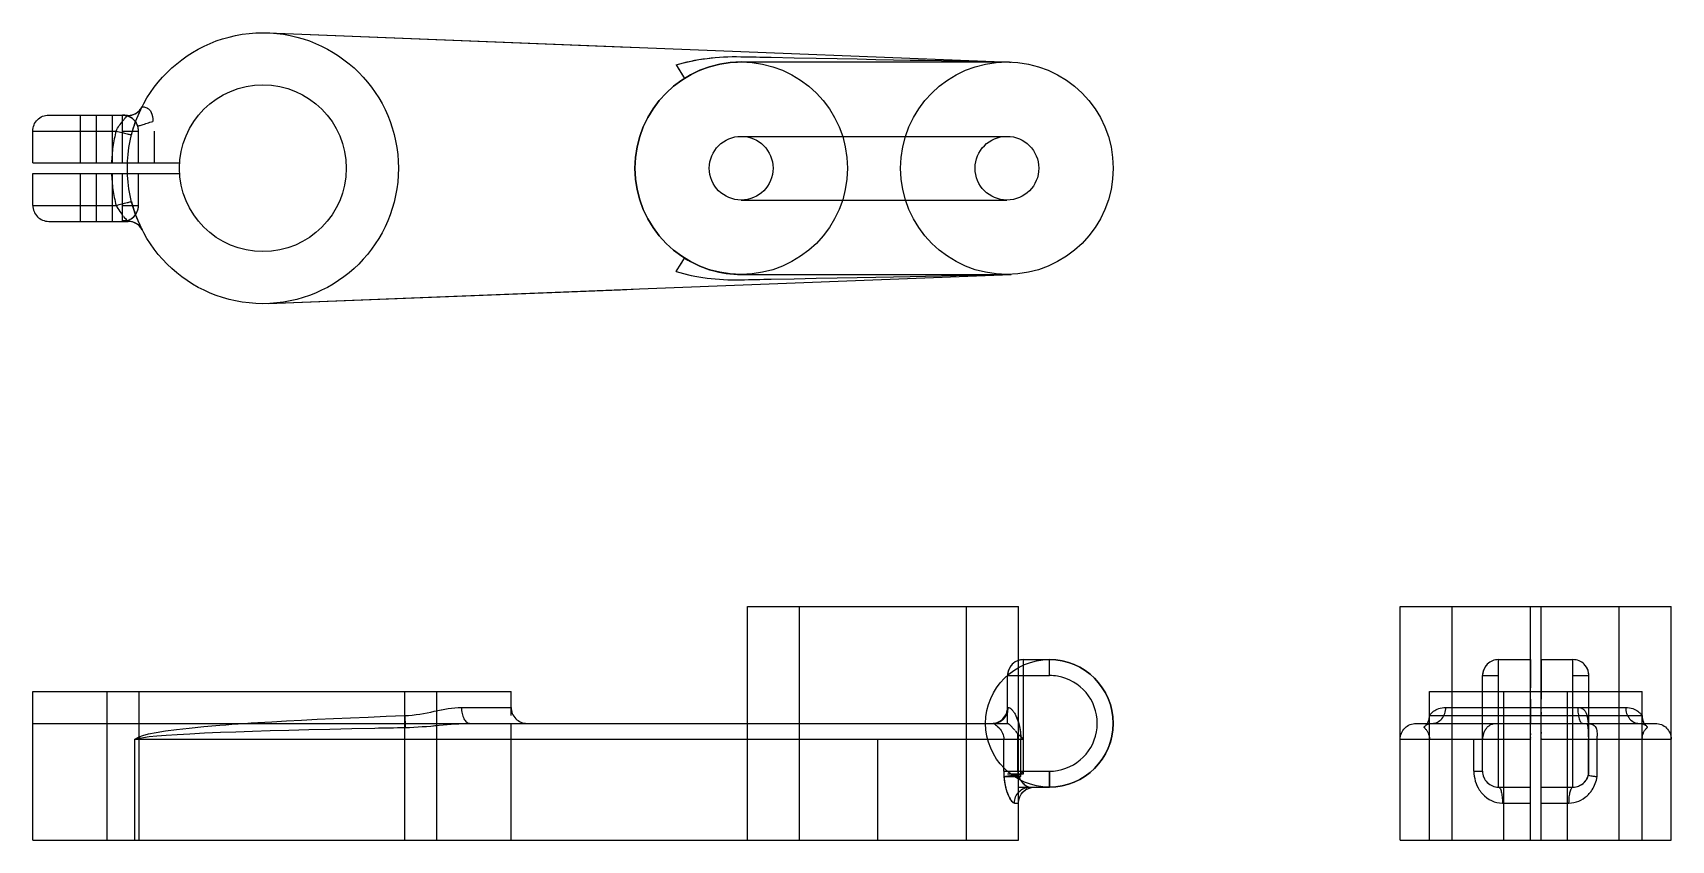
# Model space of a CAD drawing. Header units: millimetres. Extents: x 2 to 310, y 2 to 154.
import ezdxf

# ---------------------------------------------------------------- set-up
doc = ezdxf.new("R2010")
doc.units = ezdxf.units.MM
doc.layers.add('可见轮廓', color=7, linetype='Continuous')
doc.layers.add('隐藏线', color=5, linetype='Continuous')

msp = doc.modelspace()

# ---------------------------------------------------------------- linework, layer by layer
at = {"layer": '可见轮廓'}
for p, q in [((46.3, 153.98), (112.56, 151.38)), ((112.56, 151.38), (116.19, 151.23)), ((116.19, 151.23), (186.09, 148.48)), ((123.04, 147.96), (124.43, 148.34)), ((124.43, 148.34), (125.87, 148.67)), ((125.87, 148.67), (127.35, 148.95)), ((127.35, 148.95), (128.87, 149.17)), ((128.87, 149.17), (130.42, 149.33)), ((130.42, 149.33), (132, 149.44)), ((132, 149.44), (133.6, 149.5)), ((133.6, 149.5), (135.22, 149.49)), ((135.3, 148.5), (160.3, 148.5)), ((160.3, 148.5), (185.3, 148.5)), ((185.18, 148.51), (185.3, 148.51)), ((185.3, 148.51), (185.41, 148.51)), ((185.41, 148.51), (185.52, 148.5)), ((185.52, 148.5), (185.63, 148.5)), ((185.63, 148.5), (185.75, 148.5)), ((185.75, 148.5), (185.86, 148.49)), ((185.86, 148.49), (185.97, 148.49)), ((185.97, 148.49), (186.09, 148.48)), ((123.04, 147.96), (124.64, 145.42)), ((21.07, 138.66), (21.44, 138.85)), ((21.24, 138.73), (21.27, 138.75)), ((21.27, 138.75), (21.29, 138.76)), ((21.29, 138.76), (21.32, 138.78)), ((21.32, 138.78), (21.35, 138.79)), ((21.4, 138.82), (21.43, 138.83)), ((21.43, 138.83), (21.45, 138.85)), ((21.44, 138.85), (21.79, 139.09)), ((21.45, 138.85), (21.62, 138.96)), ((21.62, 138.96), (21.79, 139.09)), ((21.79, 139.09), (22.09, 139.37)), ((21.79, 139.09), (21.95, 139.23)), ((21.95, 139.23), (22.09, 139.37)), ((22.09, 139.37), (22.35, 139.7)), ((22.09, 139.37), (22.23, 139.53)), ((22.23, 139.53), (22.35, 139.7)), ((22.35, 139.7), (22.57, 140.05)), ((22.35, 139.7), (22.47, 139.87)), ((22.44, 139.81), (22.46, 139.85)), ((22.46, 139.85), (22.48, 139.88)), ((22.47, 139.87), (22.57, 140.05)), ((22.48, 139.88), (22.5, 139.92)), ((22.5, 139.92), (22.52, 139.95)), ((22.52, 139.95), (22.53, 139.98)), ((22.53, 139.98), (22.54, 140.01)), ((22.54, 140.01), (22.56, 140.03)), ((22.56, 140.03), (22.57, 140.05)), ((2, 135.5), (2.01, 135.79)), ((2.01, 135.79), (2.06, 136.09)), ((2.06, 136.09), (2.13, 136.37)), ((2.13, 136.37), (2.23, 136.65)), ((2.23, 136.65), (2.35, 136.91)), ((2.35, 136.91), (2.5, 137.17)), ((2.5, 137.17), (2.68, 137.4)), ((2.68, 137.4), (2.88, 137.62)), ((2.88, 137.62), (3.1, 137.82)), ((3.1, 137.82), (3.33, 137.99)), ((3.33, 137.99), (3.58, 138.15)), ((3.58, 138.15), (3.85, 138.27)), ((3.85, 138.27), (4.13, 138.37)), ((4.13, 138.37), (4.41, 138.44)), ((4.41, 138.44), (4.7, 138.49)), ((4.7, 138.49), (5, 138.5)), ((5, 138.5), (5.13, 138.5)), ((5, 138.5), (14, 138.5)), ((5.13, 138.5), (5.51, 138.5)), ((5.51, 138.5), (6.12, 138.5)), ((6.12, 138.5), (6.94, 138.5)), ((6.94, 138.5), (7.98, 138.5)), ((7.98, 138.5), (9.18, 138.5)), ((9.18, 138.5), (10.51, 138.5)), ((10.51, 138.5), (11.94, 138.5)), ((11, 138.5), (17, 138.5)), ((11, 129.5), (11, 138.5)), ((11.94, 138.5), (12.19, 138.5)), ((12.19, 138.5), (12.45, 138.5)), ((12.45, 138.5), (12.71, 138.5)), ((12.71, 138.5), (12.96, 138.5)), ((12.96, 138.5), (13.22, 138.5)), ((13.22, 138.5), (13.48, 138.5)), ((13.48, 138.5), (13.74, 138.5)), ((13.74, 138.5), (14, 138.5)), ((14, 138.5), (16.92, 138.5)), ((14, 138.48), (14, 138.5)), ((14, 135.5), (14, 138.5)), ((14, 138.5), (18.88, 138.5)), ((14, 138.5), (19.85, 138.5)), ((14, 138.44), (14, 138.48)), ((14, 138.37), (14, 138.44)), ((14, 138.27), (14, 138.37)), ((14, 138.14), (14, 138.27)), ((14, 137.99), (14, 138.14)), ((14, 137.82), (14, 137.99)), ((14, 137.62), (14, 137.82)), ((14, 137.4), (14, 137.62)), ((14, 137.17), (14, 137.4)), ((14, 136.91), (14, 137.17)), ((14, 136.65), (14, 136.91)), ((14, 136.37), (14, 136.65)), ((14, 136.09), (14, 136.37)), ((14, 135.79), (14, 136.09)), ((14, 135.5), (14, 135.79)), ((16.92, 138.5), (18.88, 138.5)), ((17, 129.5), (17, 138.5)), ((17.67, 135.5), (17.81, 135.76)), ((17.81, 135.76), (17.96, 136.02)), ((17.96, 136.02), (18.12, 136.28)), ((18.12, 136.28), (18.28, 136.52)), ((18.28, 136.52), (18.44, 136.76)), ((18.44, 136.76), (18.61, 136.99)), ((18.61, 136.99), (18.78, 137.21)), ((18.78, 137.21), (18.94, 137.42)), ((18.88, 138.5), (18.95, 138.5)), ((18.88, 135.5), (18.88, 138.5)), ((18.94, 137.42), (18.96, 137.45)), ((18.95, 138.5), (19.01, 138.5)), ((18.96, 137.45), (18.98, 137.47)), ((19.01, 138.5), (19.07, 138.49)), ((19.01, 137.5), (19.03, 137.52)), ((19.03, 137.52), (19.05, 137.55)), ((19.05, 137.55), (19.07, 137.57)), ((19.07, 138.49), (19.14, 138.49)), ((19.09, 137.6), (19.11, 137.62)), ((19.11, 137.62), (19.22, 137.74)), ((19.14, 138.49), (19.2, 138.48)), ((19.2, 138.48), (19.26, 138.48)), ((19.22, 137.74), (19.32, 137.86)), ((19.26, 138.48), (19.33, 138.47)), ((19.32, 137.86), (19.41, 137.96)), ((19.33, 138.47), (19.39, 138.46)), ((19.39, 138.46), (19.44, 138.45)), ((19.4, 138.46), (19.4, 138.45)), ((19.41, 137.96), (19.5, 138.06)), ((19.44, 138.45), (19.49, 138.44)), ((19.49, 138.44), (19.54, 138.43)), ((19.5, 138.06), (19.59, 138.15)), ((19.54, 138.43), (19.6, 138.43)), ((19.59, 138.15), (19.67, 138.23)), ((19.6, 138.43), (19.66, 138.42)), ((19.66, 138.42), (19.72, 138.42)), ((19.67, 138.23), (19.73, 138.3)), ((19.72, 138.42), (19.79, 138.42)), ((19.73, 138.3), (19.79, 138.36)), ((19.83, 138.39), (19.84, 138.4)), ((19.84, 138.41), (19.85, 138.41)), ((19.84, 138.4), (19.84, 138.41)), ((19.85, 138.41), (20.27, 138.44)), ((19.85, 138.41), (20.03, 138.42)), ((20.03, 138.42), (20.21, 138.43)), ((20.21, 138.43), (20.39, 138.46)), ((20.27, 138.44), (20.68, 138.52)), ((20.39, 138.46), (20.56, 138.49)), ((20.56, 138.49), (20.74, 138.54)), ((20.68, 138.52), (21.07, 138.66)), ((20.71, 135.23), (20.84, 135.7)), ((20.74, 138.54), (20.91, 138.59)), ((20.84, 135.7), (20.98, 136.15)), ((20.91, 138.59), (21.08, 138.66)), ((20.98, 136.15), (21.12, 136.6)), ((21.08, 138.66), (21.24, 138.73)), ((21.12, 136.6), (21.27, 137.03)), ((21.27, 137.03), (21.42, 137.44)), ((21.42, 137.44), (21.57, 137.83)), ((21.57, 137.83), (21.72, 138.2)), ((2, 132.5), (2, 135.5)), ((2, 135.5), (2.24, 135.5)), ((2, 135.5), (14, 135.5)), ((2, 129.5), (2, 135.5)), ((2.24, 135.5), (2.93, 135.5)), ((2.93, 135.5), (4.03, 135.5)), ((4.03, 135.5), (5.51, 135.5)), ((5.51, 135.5), (7.34, 135.5)), ((7.34, 135.5), (9.41, 135.5)), ((9.41, 135.5), (11.66, 135.5)), ((11.66, 135.5), (14, 135.5)), ((14, 135.5), (15.84, 135.5)), ((14, 132.5), (14, 135.5)), ((14, 129.5), (14, 135.5)), ((14, 135.5), (14, 135.5)), ((15.84, 135.5), (16.92, 135.5)), ((16.92, 135.5), (17.67, 135.5)), ((17.67, 135.5), (17.96, 135.43)), ((17.96, 135.43), (18.24, 135.36)), ((18.24, 135.36), (18.52, 135.29)), ((18.52, 135.29), (18.79, 135.22)), ((18.79, 135.22), (19.04, 135.15)), ((18.88, 135.5), (21.88, 135.5)), ((18.88, 129.5), (18.88, 135.5)), ((19.04, 135.15), (19.29, 135.09)), ((19.29, 135.09), (19.52, 135.03)), ((19.52, 135.03), (19.73, 134.98)), ((19.73, 134.98), (19.92, 134.93)), ((19.92, 134.93), (20.09, 134.89)), ((20.09, 134.89), (20.24, 134.85)), ((20.24, 134.85), (20.36, 134.82)), ((20.36, 134.82), (20.46, 134.8)), ((20.46, 134.8), (20.52, 134.78)), ((20.52, 134.78), (20.57, 134.77)), ((20.57, 134.77), (20.58, 134.76)), ((20.58, 134.76), (20.71, 135.23)), ((24.88, 129.5), (24.88, 135.5)), ((135.3, 134.5), (160.3, 134.5)), ((160.3, 134.5), (185.3, 134.5)), ((2, 129.5), (2, 132.5)), ((2, 129.5), (2.02, 129.5)), ((2, 129.5), (14, 129.5)), ((2.02, 129.5), (2.07, 129.5)), ((2.07, 129.5), (2.15, 129.5)), ((2.15, 129.5), (2.27, 129.5)), ((2.27, 129.5), (2.43, 129.5)), ((2.43, 129.5), (2.62, 129.5)), ((2.62, 129.5), (2.84, 129.5)), ((2.84, 129.5), (3.09, 129.5)), ((3.09, 129.5), (3.92, 129.5)), ((3.92, 129.5), (4.95, 129.5)), ((4.95, 129.5), (6.15, 129.5)), ((6.15, 129.5), (7.52, 129.5)), ((7.52, 129.5), (9.02, 129.5)), ((9.02, 129.5), (10.62, 129.5)), ((10.62, 129.5), (12.29, 129.5)), ((11, 129.5), (17, 129.5)), ((12.29, 129.5), (14, 129.5)), ((14, 129.5), (14, 132.5)), ((14, 129.5), (15.82, 129.5)), ((14, 129.5), (14, 129.5)), ((15.82, 129.5), (15.84, 129.5)), ((15.82, 129.5), (16.08, 129.5)), ((15.84, 129.5), (16.82, 129.5)), ((16.08, 129.5), (16.31, 129.5)), ((16.31, 129.5), (16.51, 129.5)), ((16.51, 129.5), (16.69, 129.5)), ((16.69, 129.5), (16.82, 129.5)), ((16.82, 129.5), (17.11, 129.5)), ((16.82, 129.5), (16.92, 129.5)), ((16.82, 129.5), (17.4, 129.5)), ((16.92, 129.5), (16.98, 129.5)), ((16.98, 129.5), (17, 129.5)), ((17.11, 129.5), (17.4, 129.5)), ((17.4, 129.5), (17.69, 129.5)), ((17.4, 129.5), (17.97, 129.5)), ((17.69, 129.5), (17.97, 129.5)), ((17.97, 129.5), (18.23, 129.5)), ((17.97, 129.5), (18.48, 129.5)), ((18.23, 129.5), (18.48, 129.5)), ((18.48, 129.5), (18.73, 129.5)), ((18.48, 129.5), (18.94, 129.5)), ((18.73, 129.5), (18.94, 129.5)), ((18.88, 129.5), (21.88, 129.5)), ((18.94, 129.5), (19.13, 129.5)), ((18.94, 129.5), (19.31, 129.5)), ((19.13, 129.5), (19.31, 129.5)), ((19.31, 129.5), (19.47, 129.5)), ((19.31, 129.5), (19.59, 129.5)), ((19.47, 129.5), (19.59, 129.5)), ((19.59, 129.5), (19.69, 129.5)), ((19.59, 129.5), (19.76, 129.5)), ((19.69, 129.5), (19.76, 129.5)), ((19.76, 129.5), (19.8, 129.5)), ((19.82, 129.5), (29.63, 129.5)), ((19.82, 129.5), (24.73, 129.5)), ((21.88, 129.5), (24.88, 129.5)), ((24.73, 129.5), (29.63, 129.5)), ((2, 127.5), (2.02, 127.5)), ((2, 124.5), (2, 127.5)), ((2, 127.5), (14, 127.5)), ((2, 121.5), (2, 127.5)), ((2.02, 127.5), (2.07, 127.5)), ((2.07, 127.5), (2.15, 127.5)), ((2.15, 127.5), (2.27, 127.5)), ((2.27, 127.5), (2.43, 127.5)), ((2.43, 127.5), (2.62, 127.5)), ((2.62, 127.5), (2.84, 127.5)), ((2.84, 127.5), (3.09, 127.5)), ((3.09, 127.5), (3.92, 127.5)), ((3.92, 127.5), (4.95, 127.5)), ((4.95, 127.5), (6.15, 127.5)), ((6.15, 127.5), (7.52, 127.5)), ((7.52, 127.5), (9.02, 127.5)), ((9.02, 127.5), (10.62, 127.5)), ((10.62, 127.5), (12.29, 127.5)), ((11, 127.5), (17, 127.5)), ((11, 118.5), (11, 127.5)), ((12.29, 127.5), (14, 127.5)), ((14, 127.5), (15.82, 127.5)), ((14, 124.5), (14, 127.5)), ((14, 121.5), (14, 127.5)), ((14, 127.5), (14, 127.5)), ((15.82, 127.5), (15.84, 127.5)), ((15.84, 127.5), (16.82, 127.5)), ((16.82, 127.5), (17.11, 127.5)), ((16.82, 127.5), (17.4, 127.5)), ((17, 118.5), (17, 127.5)), ((17.11, 127.5), (17.4, 127.5)), ((17.4, 127.5), (17.69, 127.5)), ((17.4, 127.5), (17.97, 127.5)), ((17.69, 127.5), (17.97, 127.5)), ((17.97, 127.5), (18.23, 127.5)), ((17.97, 127.5), (18.48, 127.5)), ((18.23, 127.5), (18.48, 127.5)), ((18.48, 127.5), (18.73, 127.5)), ((18.48, 127.5), (18.94, 127.5)), ((18.73, 127.5), (18.94, 127.5)), ((18.88, 127.5), (21.88, 127.5)), ((18.88, 121.5), (18.88, 127.5)), ((18.94, 127.5), (19.13, 127.5)), ((18.94, 127.5), (19.31, 127.5)), ((19.13, 127.5), (19.31, 127.5)), ((19.31, 127.5), (19.47, 127.5)), ((19.31, 127.5), (19.59, 127.5)), ((19.47, 127.5), (19.59, 127.5)), ((19.59, 127.5), (19.69, 127.5)), ((19.59, 127.5), (19.76, 127.5)), ((19.69, 127.5), (19.76, 127.5)), ((19.8, 127.5), (19.82, 127.5)), ((19.82, 127.5), (29.63, 127.5)), ((19.82, 127.5), (24.73, 127.5)), ((21.88, 121.5), (21.88, 127.5)), ((24.73, 127.5), (29.63, 127.5)), ((2, 121.5), (2, 124.5)), ((14, 121.5), (14, 124.5)), ((2, 121.5), (2.01, 121.21)), ((2, 121.5), (2.24, 121.5)), ((2, 121.5), (14, 121.5)), ((2.01, 121.21), (2.06, 120.91)), ((2.06, 120.91), (2.13, 120.63)), ((2.13, 120.63), (2.23, 120.35)), ((2.23, 120.35), (2.35, 120.09)), ((2.24, 121.5), (2.93, 121.5)), ((2.93, 121.5), (4.03, 121.5)), ((4.03, 121.5), (5.51, 121.5)), ((5.51, 121.5), (7.34, 121.5)), ((7.34, 121.5), (9.41, 121.5)), ((9.41, 121.5), (11.66, 121.5)), ((11.66, 121.5), (14, 121.5)), ((14, 121.5), (15.84, 121.5)), ((14, 121.21), (14, 121.5)), ((14, 118.5), (14, 121.5)), ((14, 121.5), (14, 121.5)), ((14, 120.91), (14, 121.21)), ((14, 120.63), (14, 120.91)), ((14, 120.35), (14, 120.63)), ((14, 120.09), (14, 120.35)), ((15.84, 121.5), (16.97, 121.5)), ((16.97, 121.5), (17.67, 121.5)), ((17.67, 121.5), (17.96, 121.57)), ((17.67, 121.5), (17.83, 121.21)), ((17.83, 121.21), (18, 120.92)), ((17.96, 121.57), (18.24, 121.64)), ((18, 120.92), (18.17, 120.64)), ((18.17, 120.64), (18.35, 120.36)), ((18.24, 121.64), (18.52, 121.71)), ((18.35, 120.36), (18.54, 120.1)), ((18.52, 121.71), (18.79, 121.78)), ((18.79, 121.78), (19.04, 121.85)), ((18.88, 121.5), (21.88, 121.5)), ((18.88, 118.5), (18.88, 121.5)), ((19.04, 121.85), (19.29, 121.91)), ((19.29, 121.91), (19.52, 121.97)), ((19.52, 121.97), (19.73, 122.02)), ((19.73, 122.02), (19.92, 122.07)), ((19.92, 122.07), (20.09, 122.11)), ((20.09, 122.11), (20.24, 122.15)), ((20.24, 122.15), (20.36, 122.18)), ((20.36, 122.18), (20.46, 122.2)), ((20.46, 122.2), (20.52, 122.22)), ((20.52, 122.22), (20.57, 122.23)), ((20.57, 122.23), (20.58, 122.24)), ((20.58, 122.24), (20.72, 121.71)), ((20.72, 121.71), (20.87, 121.2)), ((20.87, 121.2), (21.03, 120.69)), ((21.03, 120.69), (21.19, 120.2)), ((135.3, 122.5), (160.3, 122.5)), ((160.3, 122.5), (185.3, 122.5)), ((2.35, 120.09), (2.5, 119.83)), ((2.5, 119.83), (2.68, 119.6)), ((2.68, 119.6), (2.88, 119.38)), ((2.88, 119.38), (3.1, 119.18)), ((3.1, 119.18), (3.33, 119.01)), ((3.33, 119.01), (3.58, 118.85)), ((3.58, 118.85), (3.85, 118.73)), ((3.85, 118.73), (4.13, 118.63)), ((4.13, 118.63), (4.41, 118.56)), ((4.41, 118.56), (4.7, 118.51)), ((4.7, 118.51), (5, 118.5)), ((5, 118.5), (5.14, 118.5)), ((5, 118.5), (14, 118.5)), ((5.14, 118.5), (5.55, 118.5)), ((5.55, 118.5), (6.22, 118.5)), ((6.22, 118.5), (7.11, 118.5)), ((7.11, 118.5), (8.23, 118.5)), ((8.23, 118.5), (9.53, 118.5)), ((9.53, 118.5), (10.95, 118.5)), ((10.95, 118.5), (12.47, 118.5)), ((11, 118.5), (17, 118.5)), ((12.47, 118.5), (12.66, 118.5)), ((12.66, 118.5), (12.85, 118.5)), ((12.85, 118.5), (13.04, 118.5)), ((13.04, 118.5), (13.23, 118.5)), ((13.23, 118.5), (13.42, 118.5)), ((13.42, 118.5), (13.61, 118.5)), ((13.61, 118.5), (13.81, 118.5)), ((13.81, 118.5), (14, 118.5)), ((14, 119.83), (14, 120.09)), ((14, 119.6), (14, 119.83)), ((14, 119.38), (14, 119.6)), ((14, 119.18), (14, 119.38)), ((14, 119.01), (14, 119.18)), ((14, 118.86), (14, 119.01)), ((14, 118.73), (14, 118.86)), ((14, 118.63), (14, 118.73)), ((14, 118.56), (14, 118.63)), ((14, 118.52), (14, 118.56)), ((14, 118.5), (14, 118.52)), ((14, 118.5), (16.97, 118.5)), ((14, 118.5), (19.94, 118.5)), ((14, 118.5), (18.88, 118.5)), ((16.97, 118.5), (19.94, 118.5)), ((18.54, 120.1), (18.73, 119.85)), ((18.73, 119.85), (18.91, 119.62)), ((18.88, 118.69), (19.94, 118.69)), ((18.88, 118.5), (19.94, 118.5)), ((18.91, 119.62), (19.09, 119.4)), ((19.09, 119.4), (19.09, 119.4)), ((19.11, 119.38), (19.28, 119.19)), ((19.28, 119.19), (19.44, 119.01)), ((19.44, 119.01), (19.58, 118.86)), ((19.58, 118.86), (19.7, 118.74)), ((19.7, 118.74), (19.8, 118.63)), ((19.8, 118.63), (19.88, 118.56)), ((19.88, 118.56), (19.92, 118.52)), ((19.92, 118.52), (19.94, 118.5)), ((21.19, 120.2), (21.36, 119.73)), ((21.36, 119.73), (21.52, 119.29)), ((21.52, 119.29), (21.69, 118.87)), ((21.69, 118.87), (21.85, 118.48)), ((22.5, 117.08), (22.51, 117.05)), ((22.51, 117.05), (22.52, 117.03)), ((22.52, 117.03), (22.54, 117.01)), ((22.54, 117.01), (22.55, 116.99)), ((22.55, 116.97), (22.56, 116.95)), ((22.56, 116.95), (22.57, 116.93)), ((22.61, 116.87), (22.61, 116.87)), ((123.04, 109.04), (124.64, 111.58)), ((116.19, 105.77), (186.09, 108.52)), ((123.04, 109.04), (124.43, 108.66)), ((124.43, 108.66), (125.87, 108.33)), ((125.87, 108.33), (127.35, 108.05)), ((127.35, 108.05), (128.87, 107.83)), ((135.3, 108.5), (160.3, 108.5)), ((160.3, 108.5), (185.3, 108.5)), ((185.18, 108.49), (185.3, 108.49)), ((185.3, 108.49), (185.41, 108.49)), ((185.41, 108.49), (185.52, 108.5)), ((185.52, 108.5), (185.63, 108.5)), ((185.63, 108.5), (185.75, 108.5)), ((185.75, 108.5), (185.86, 108.51)), ((185.86, 108.51), (185.97, 108.51)), ((185.97, 108.51), (186.09, 108.52)), ((46.3, 103.02), (112.56, 105.62)), ((112.56, 105.62), (116.19, 105.77)), ((128.87, 107.83), (130.42, 107.67)), ((130.42, 107.67), (132, 107.56)), ((132, 107.56), (133.6, 107.5)), ((133.6, 107.5), (135.22, 107.51)), ((136.5, 46), (137.02, 46)), ((136.5, 24), (136.5, 46)), ((136.5, 46), (187.48, 46)), ((136.5, 2), (136.5, 46)), ((137.02, 46), (138.48, 46)), ((138.48, 46), (140.82, 46)), ((140.82, 46), (143.97, 46)), ((143.97, 46), (147.85, 46)), ((146.3, 46), (177.67, 46)), ((146.3, 2), (146.3, 46)), ((147.85, 46), (152.25, 46)), ((152.25, 46), (157.02, 46)), ((157.02, 46), (161.99, 46)), ((161.99, 46), (166.84, 46)), ((166.84, 46), (171.51, 46)), ((171.51, 46), (175.83, 46)), ((175.83, 46), (179.67, 46)), ((177.67, 2), (177.67, 46)), ((179.67, 46), (182.82, 46)), ((182.82, 46), (185.23, 46)), ((185.23, 46), (186.8, 46)), ((186.8, 46), (187.48, 46)), ((187.48, 33), (187.48, 46)), ((187.48, 2), (187.48, 46)), ((259.3, 46), (259.3, 46)), ((259.3, 46), (259.79, 46)), ((259.3, 24), (259.3, 46)), ((259.3, 2), (259.3, 46)), ((259.3, 46), (310.3, 46)), ((259.79, 46), (261.18, 46)), ((261.18, 46), (263.41, 46)), ((263.41, 46), (266.42, 46)), ((266.42, 46), (270.13, 46)), ((269.1, 2), (269.1, 46)), ((269.1, 46), (300.5, 46)), ((270.13, 46), (274.37, 46)), ((274.37, 46), (278.98, 46)), ((278.98, 46), (283.8, 46)), ((283.8, 36), (283.8, 46)), ((283.8, 46), (283.92, 46)), ((283.8, 46), (285.8, 46)), ((283.92, 46), (284.05, 46)), ((284.05, 46), (284.17, 46)), ((284.17, 46), (284.3, 46)), ((284.3, 46), (284.42, 46)), ((284.42, 46), (284.55, 46)), ((284.55, 46), (284.67, 46)), ((284.67, 46), (284.8, 46)), ((284.8, 46), (284.92, 46)), ((284.92, 46), (285.05, 46)), ((285.05, 46), (285.17, 46)), ((285.17, 46), (285.3, 46)), ((285.3, 46), (285.42, 46)), ((285.42, 46), (285.55, 46)), ((285.55, 46), (285.67, 46)), ((285.67, 46), (285.8, 46)), ((285.8, 36), (285.8, 46)), ((285.8, 46), (290.62, 46)), ((285.8, 2), (285.8, 46)), ((290.62, 46), (295.23, 46)), ((295.23, 46), (299.46, 46)), ((299.46, 46), (303.18, 46)), ((300.5, 2), (300.5, 46)), ((303.18, 46), (306.18, 46)), ((306.18, 46), (308.42, 46)), ((308.42, 46), (309.81, 46)), ((309.81, 46), (310.3, 46)), ((310.3, 46), (310.3, 46)), ((310.3, 2), (310.3, 46)), ((188.42, 35.98), (188.42, 36)), ((188.42, 36), (190.86, 36)), ((188.42, 33), (188.42, 36)), ((188.42, 36), (193.3, 36)), ((188.42, 35.94), (188.42, 35.98)), ((188.42, 35.87), (188.42, 35.94)), ((188.42, 35.77), (188.42, 35.87)), ((188.42, 35.64), (188.42, 35.77)), ((188.42, 35.49), (188.42, 35.64)), ((188.42, 35.32), (188.42, 35.49)), ((188.42, 35.12), (188.42, 35.32)), ((188.42, 35.08), (188.42, 35.12)), ((188.42, 35.05), (188.42, 35.08)), ((188.42, 34.97), (188.42, 35.01)), ((188.42, 34.93), (188.42, 34.97)), ((188.42, 34.85), (188.42, 34.89)), ((188.42, 34.81), (188.42, 34.85)), ((188.42, 34.61), (188.42, 34.81)), ((188.42, 34.4), (188.42, 34.61)), ((188.42, 34.18), (188.42, 34.4)), ((188.42, 33.96), (188.42, 34.18)), ((188.42, 33.72), (188.42, 33.96)), ((190.86, 36), (193.3, 36)), ((193.3, 35.98), (193.3, 36)), ((193.3, 33), (193.3, 36)), ((193.3, 35.94), (193.3, 35.98)), ((193.3, 35.87), (193.3, 35.94)), ((193.3, 35.77), (193.3, 35.87)), ((193.3, 35.64), (193.3, 35.77)), ((193.3, 35.49), (193.3, 35.64)), ((193.3, 35.32), (193.3, 35.49)), ((193.3, 35.12), (193.3, 35.32)), ((193.3, 34.9), (193.3, 35.12)), ((193.3, 34.67), (193.3, 34.9)), ((193.3, 34.41), (193.3, 34.67)), ((193.3, 34.15), (193.3, 34.41)), ((193.3, 33.87), (193.3, 34.15)), ((277.8, 36), (280.8, 36)), ((277.8, 35.76), (277.8, 36)), ((277.8, 35.07), (277.8, 35.76)), ((277.8, 33.97), (277.8, 35.07)), ((277.8, 32.49), (277.8, 33.97)), ((280.8, 36), (283.8, 36)), ((283.8, 36), (283.8, 35.76)), ((283.8, 33), (283.8, 36)), ((283.8, 12), (283.8, 36)), ((283.8, 35.76), (283.8, 35.07)), ((283.8, 35.07), (283.8, 33.97)), ((283.8, 33.97), (283.8, 32.49)), ((285.8, 36), (288.8, 36)), ((285.8, 36), (285.8, 35.76)), ((285.8, 33), (285.8, 36)), ((285.8, 12), (285.8, 36)), ((285.8, 35.76), (285.8, 35.07)), ((285.8, 35.07), (285.8, 33.97)), ((285.8, 33.97), (285.8, 32.49)), ((288.8, 36), (291.8, 36)), ((291.8, 35.76), (291.8, 36)), ((291.8, 35.07), (291.8, 35.76)), ((291.8, 33.97), (291.8, 35.07)), ((291.8, 32.49), (291.8, 33.97)), ((185.42, 33), (188.42, 33)), ((186.3, 33), (186.52, 33)), ((186.52, 33), (186.75, 33)), ((186.75, 33), (187, 33)), ((187, 33), (187.27, 33)), ((187.27, 33), (187.55, 33)), ((187.55, 33), (187.83, 33)), ((187.83, 33), (188.12, 33)), ((188.12, 33), (188.42, 33)), ((188.42, 33.48), (188.42, 33.72)), ((188.42, 33.24), (188.42, 33.48)), ((188.42, 33), (188.42, 33.24)), ((188.42, 27), (188.42, 33)), ((188.42, 33), (190.86, 33)), ((188.42, 14.49), (188.42, 33)), ((188.42, 33), (193.3, 33)), ((190.86, 33), (193.3, 33)), ((193.3, 33.59), (193.3, 33.87)), ((193.3, 33.29), (193.3, 33.59)), ((193.3, 33), (193.3, 33.29)), ((274.8, 33), (274.8, 33)), ((274.8, 32.95), (274.8, 32.97)), ((274.8, 32.93), (274.8, 32.95)), ((274.8, 32.46), (274.8, 32.87)), ((274.8, 31.8), (274.8, 32.46)), ((274.8, 30.9), (274.8, 31.8)), ((274.8, 29.8), (274.8, 30.9)), ((277.8, 30.66), (277.8, 32.49)), ((283.8, 32.49), (283.8, 30.66)), ((285.8, 32.49), (285.8, 30.66)), ((291.8, 30.66), (291.8, 32.49)), ((294.8, 32.97), (294.8, 32.98)), ((294.8, 32.94), (294.8, 32.97)), ((294.8, 32.87), (294.8, 32.91)), ((294.8, 32.82), (294.8, 32.87)), ((294.8, 32.76), (294.8, 32.82)), ((294.8, 32.29), (294.8, 32.76)), ((294.8, 31.59), (294.8, 32.29)), ((294.8, 30.68), (294.8, 31.59)), ((2, 30), (2.41, 30)), ((2, 16), (2, 30)), ((2, 2), (2, 30)), ((2.41, 30), (3.55, 30)), ((3.55, 30), (5.39, 30)), ((5.39, 30), (7.86, 30)), ((7.86, 30), (10.9, 30)), ((10.9, 30), (14.36, 30)), ((14.36, 30), (18.1, 30)), ((16, 2), (16, 30)), ((18.1, 30), (22, 30)), ((22, 30), (47, 30)), ((22, 25.73), (22, 30)), ((22, 30), (22, 30)), ((22, 2), (22, 30)), ((47, 30), (72, 30)), ((72, 30), (75.9, 30)), ((72, 27.73), (72, 30)), ((72, 30), (72, 30)), ((72, 25.46), (72, 30)), ((72, 2), (72, 30)), ((75.9, 30), (79.64, 30)), ((78, 2), (78, 30)), ((79.64, 30), (83.1, 30)), ((83.1, 30), (86.14, 30)), ((86.14, 30), (88.61, 30)), ((88.61, 30), (90.45, 30)), ((90.45, 30), (91.59, 30)), ((91.59, 30), (92, 30)), ((92, 27.73), (92, 30)), ((92, 25.46), (92, 30)), ((264.8, 30), (304.8, 30)), ((264.8, 25.46), (264.8, 30)), ((274.8, 28.51), (274.8, 29.8)), ((274.8, 27.08), (274.8, 28.51)), ((277.8, 28.58), (277.8, 30.66)), ((277.8, 26.34), (277.8, 28.58)), ((278.8, 30), (290.8, 30)), ((278.8, 2), (278.8, 30)), ((283.8, 28.58), (283.8, 30.66)), ((283.8, 28.58), (283.8, 26.34)), ((285.8, 30.66), (285.8, 28.58)), ((285.8, 26.34), (285.8, 28.58)), ((290.8, 2), (290.8, 30)), ((291.8, 28.58), (291.8, 30.66)), ((291.8, 26.34), (291.8, 28.58)), ((294.8, 29.59), (294.8, 30.68)), ((294.8, 28.33), (294.8, 29.59)), ((294.8, 26.96), (294.8, 28.33)), ((304.8, 2), (304.8, 30)), ((22, 21.46), (22, 25.73)), ((52.55, 24.62), (55.51, 24.77)), ((55.51, 24.77), (58.59, 24.92)), ((58.59, 24.92), (61.78, 25.06)), ((61.78, 25.06), (65.08, 25.19)), ((65.08, 25.19), (68.49, 25.33)), ((68.49, 25.33), (72, 25.46)), ((72, 25.73), (72, 27.73)), ((72, 25.46), (72, 25.73)), ((72, 25.46), (72.71, 25.5)), ((72, 25.46), (72.01, 25.3)), ((72, 25.46), (72.08, 23.23)), ((72, 25.46), (72, 25.46)), ((72.01, 25.3), (72.01, 25.14)), ((72.01, 25.14), (72.02, 24.99)), ((72.02, 24.99), (72.02, 24.83)), ((72.02, 24.83), (72.03, 24.68)), ((72.03, 24.68), (72.03, 24.53)), ((72.71, 25.5), (73.41, 25.56)), ((73.41, 25.56), (74.11, 25.65)), ((74.11, 25.65), (74.81, 25.76)), ((74.81, 25.76), (75.5, 25.87)), ((75.5, 25.87), (76.19, 26)), ((76.19, 26), (76.87, 26.14)), ((76.87, 26.14), (77.54, 26.27)), ((77.54, 26.27), (78.21, 26.41)), ((78.21, 26.41), (78.87, 26.54)), ((78.87, 26.54), (79.53, 26.66)), ((79.53, 26.66), (80.17, 26.77)), ((80.17, 26.77), (80.81, 26.87)), ((80.81, 26.87), (81.44, 26.94)), ((81.44, 26.94), (82.05, 26.98)), ((82.05, 26.98), (82.66, 27)), ((82.66, 27), (82.67, 26.71)), ((82.66, 27), (84.7, 27)), ((82.66, 27), (92, 27)), ((82.67, 26.71), (82.69, 26.41)), ((82.69, 26.41), (82.73, 26.13)), ((82.73, 26.13), (82.78, 25.85)), ((82.78, 25.85), (82.85, 25.59)), ((82.85, 25.59), (82.93, 25.33)), ((82.93, 25.33), (83.02, 25.1)), ((83.02, 25.1), (83.13, 24.88)), ((83.13, 24.88), (83.24, 24.68)), ((83.24, 24.68), (83.37, 24.51)), ((84.7, 27), (86.54, 27)), ((86.54, 27), (88.15, 27)), ((88.15, 27), (89.51, 27)), ((89.51, 27), (90.58, 27)), ((90.58, 27), (91.35, 27)), ((91.35, 27), (91.83, 27)), ((91.83, 27), (92, 27)), ((92, 27), (92, 27.73)), ((92, 27), (92.01, 26.71)), ((92.01, 26.71), (92.06, 26.41)), ((92.06, 26.41), (92.13, 26.13)), ((92.13, 26.13), (92.23, 25.85)), ((92.23, 25.85), (92.35, 25.59)), ((92.35, 25.59), (92.51, 25.33)), ((92.51, 25.33), (92.68, 25.1)), ((92.68, 25.1), (92.88, 24.88)), ((92.88, 24.88), (93.1, 24.68)), ((93.1, 24.68), (93.33, 24.51)), ((185.42, 27), (185.56, 27)), ((186.99, 25.42), (187.36, 24.49)), ((188.42, 24), (188.42, 27)), ((264.8, 25.46), (304.8, 25.46)), ((267.88, 27), (301.72, 27)), ((274.8, 25.57), (274.8, 27.08)), ((274.8, 24), (274.8, 25.57)), ((277.8, 24), (277.8, 26.34)), ((283.8, 26.34), (283.8, 24)), ((285.8, 24), (285.8, 27)), ((285.8, 24), (285.8, 26.34)), ((291.8, 24), (291.8, 26.34)), ((294.8, 25.5), (294.8, 26.96)), ((294.8, 24), (294.8, 25.5)), ((2, 24), (2.41, 24)), ((2, 13), (2, 24)), ((2, 2), (2, 24)), ((2.41, 24), (3.55, 24)), ((3.55, 24), (5.39, 24)), ((5.39, 24), (7.86, 24)), ((7.86, 24), (10.9, 24)), ((10.9, 24), (14.36, 24)), ((14.36, 24), (18.1, 24)), ((16, 2), (16, 24)), ((18.1, 24), (22, 24)), ((22, 24), (47, 24)), ((22, 21.2), (22, 24)), ((22, 24), (22, 24)), ((22, 2), (22, 24)), ((22, 21.46), (22.73, 21.74)), ((22.73, 21.74), (23.8, 22.03)), ((23.8, 22.03), (25.21, 22.31)), ((23.93, 21.51), (25.34, 21.65)), ((25.21, 22.31), (26.96, 22.58)), ((25.34, 21.65), (27.07, 21.79)), ((26.96, 22.58), (29.04, 22.86)), ((27.07, 21.79), (29.16, 21.93)), ((29.04, 22.86), (31.45, 23.12)), ((29.16, 21.93), (31.57, 22.06)), ((31.45, 23.12), (34.18, 23.39)), ((31.57, 22.06), (34.29, 22.19)), ((34.18, 23.39), (37.22, 23.65)), ((34.29, 22.19), (37.33, 22.32)), ((37.22, 23.65), (38.32, 23.73)), ((37.33, 22.32), (40.21, 22.43)), ((38.32, 23.73), (39.46, 23.82)), ((39.46, 23.82), (40.63, 23.9)), ((40.21, 22.43), (43.32, 22.54)), ((40.63, 23.9), (41.84, 23.99)), ((41.84, 23.99), (43.08, 24.07)), ((43.08, 24.07), (44.35, 24.15)), ((43.32, 22.54), (46.64, 22.64)), ((44.35, 24.15), (45.66, 24.24)), ((45.66, 24.24), (47, 24.32)), ((46.64, 22.64), (50.18, 22.75)), ((47, 24.32), (49.72, 24.47)), ((49.72, 24.47), (52.55, 24.62)), ((50.18, 22.75), (53.93, 22.84)), ((53.93, 22.84), (57.89, 22.94)), ((57.89, 22.94), (62.03, 23.03)), ((62.03, 23.03), (66.36, 23.12)), ((66.36, 23.12), (67.06, 23.13)), ((67.06, 23.13), (67.77, 23.15)), ((67.77, 23.15), (68.47, 23.16)), ((68.47, 23.16), (69.19, 23.18)), ((69.19, 23.18), (69.9, 23.19)), ((69.9, 23.19), (70.62, 23.2)), ((70.62, 23.2), (71.35, 23.21)), ((71.35, 23.21), (72.08, 23.23)), ((72, 2), (72, 24)), ((72.03, 24.53), (72.04, 24.38)), ((72.04, 24.38), (72.04, 24.24)), ((72.04, 24.24), (72.05, 24.1)), ((72.05, 24.1), (72.05, 23.96)), ((72.05, 23.96), (72.06, 23.82)), ((72.06, 23.82), (72.06, 23.69)), ((72.06, 23.69), (72.07, 23.57)), ((72.07, 23.57), (72.07, 23.45)), ((72.07, 23.45), (72.08, 23.34)), ((72.08, 23.34), (72.08, 23.23)), ((72.08, 23.23), (73.7, 23.28)), ((72.08, 23.23), (72.89, 23.25)), ((72.89, 23.25), (73.7, 23.28)), ((73.7, 23.28), (75.3, 23.38)), ((73.7, 23.28), (74.5, 23.33)), ((74.5, 23.33), (75.3, 23.38)), ((75.3, 23.38), (76.88, 23.5)), ((75.3, 23.38), (76.09, 23.44)), ((76.09, 23.44), (76.88, 23.5)), ((76.88, 23.5), (78.43, 23.64)), ((76.88, 23.5), (77.66, 23.57)), ((77.66, 23.57), (78.43, 23.64)), ((78, 2), (78, 24)), ((78.43, 23.64), (79.95, 23.77)), ((78.43, 23.64), (79.2, 23.7)), ((78.45, 23.64), (78.46, 23.64)), ((78.46, 23.64), (78.46, 23.64)), ((78.47, 23.64), (78.48, 23.64)), ((79.2, 23.7), (79.95, 23.77)), ((79.95, 23.77), (80.7, 23.83)), ((80.7, 23.83), (81.43, 23.89)), ((81.43, 23.89), (82.16, 23.93)), ((82.16, 23.93), (82.87, 23.97)), ((82.87, 23.97), (83.57, 23.99)), ((83.37, 24.51), (83.5, 24.35)), ((83.5, 24.35), (83.65, 24.23)), ((83.57, 23.99), (84.26, 24)), ((83.65, 24.23), (83.79, 24.13)), ((83.79, 24.13), (83.95, 24.06)), ((83.95, 24.06), (84.1, 24.01)), ((84.1, 24.01), (84.26, 24)), ((84.26, 24), (91.22, 24)), ((84.26, 24), (85.97, 24)), ((84.26, 24), (95, 24)), ((85.97, 24), (87.5, 24)), ((87.5, 24), (88.84, 24)), ((88.84, 24), (89.96, 24)), ((89.96, 24), (90.84, 24)), ((90.84, 24), (91.47, 24)), ((91.22, 24), (134.85, 24)), ((91.47, 24), (91.86, 24)), ((91.86, 24), (92, 24)), ((92, 24), (92.69, 24)), ((92, 2), (92, 24)), ((92.69, 24), (93.29, 24)), ((93.29, 24), (93.81, 24)), ((93.33, 24.51), (93.59, 24.35)), ((93.59, 24.35), (93.85, 24.23)), ((93.81, 24), (94.24, 24)), ((93.85, 24.23), (94.13, 24.13)), ((94.13, 24.13), (94.41, 24.06)), ((94.24, 24), (94.57, 24)), ((94.41, 24.06), (94.71, 24.01)), ((94.57, 24), (94.8, 24)), ((94.71, 24.01), (95, 24)), ((94.8, 24), (94.95, 24)), ((94.95, 24), (95, 24)), ((134.85, 24), (161.12, 24)), ((146.3, 2), (146.3, 24)), ((177.67, 2), (177.67, 24)), ((182.42, 24), (182.7, 24)), ((185.86, 23.7), (185.91, 23.65)), ((185.91, 23.65), (185.96, 23.6)), ((185.96, 23.6), (186.01, 23.55)), ((186.01, 23.55), (186.07, 23.49)), ((186.07, 23.49), (186.12, 23.44)), ((186.12, 23.44), (186.18, 23.38)), ((186.18, 23.38), (186.24, 23.32)), ((186.24, 23.32), (186.3, 23.26)), ((186.3, 23.26), (186.36, 23.19)), ((186.36, 23.19), (186.42, 23.12)), ((186.42, 23.12), (186.48, 23.06)), ((186.48, 23.06), (186.54, 22.99)), ((186.54, 22.99), (186.6, 22.92)), ((186.6, 22.92), (186.66, 22.84)), ((186.66, 22.84), (186.73, 22.77)), ((186.73, 22.77), (186.79, 22.7)), ((186.79, 22.7), (186.8, 22.69)), ((186.82, 22.66), (186.84, 22.64)), ((186.84, 22.64), (186.85, 22.63)), ((186.86, 22.62), (186.87, 22.6)), ((186.87, 22.6), (186.88, 22.59)), ((186.88, 22.59), (186.95, 22.52)), ((186.95, 22.52), (187.01, 22.44)), ((187.01, 22.44), (187.07, 22.37)), ((187.07, 22.37), (187.13, 22.3)), ((187.13, 22.3), (187.19, 22.24)), ((187.19, 22.24), (187.25, 22.17)), ((187.25, 22.17), (187.31, 22.11)), ((187.31, 22.11), (187.36, 22.06)), ((187.36, 24.49), (187.66, 23.41)), ((187.36, 22.06), (187.43, 21.99)), ((187.36, 21.99), (187.36, 22.06)), ((187.36, 21.93), (187.36, 21.99)), ((187.36, 21.86), (187.36, 21.93)), ((187.36, 21.8), (187.36, 21.86)), ((187.36, 21.73), (187.36, 21.8)), ((187.36, 21.67), (187.36, 21.73)), ((187.36, 21.6), (187.36, 21.67)), ((187.36, 21.54), (187.36, 21.6)), ((187.43, 21.99), (187.49, 21.93)), ((187.49, 21.93), (187.55, 21.86)), ((187.55, 21.86), (187.62, 21.8)), ((187.62, 21.8), (187.68, 21.73)), ((187.66, 23.41), (187.85, 22.24)), ((187.68, 21.73), (187.75, 21.67)), ((187.75, 21.67), (187.82, 21.6)), ((187.82, 21.6), (187.88, 21.54)), ((187.85, 22.24), (187.91, 21)), ((188.42, 21), (188.42, 24)), ((259.3, 2), (259.3, 24)), ((263.8, 23.28), (263.81, 23.23)), ((264.8, 24), (304.8, 24)), ((264.8, 2), (264.8, 24)), ((265.34, 24), (304.26, 24)), ((269.1, 2), (269.1, 24)), ((274.8, 22.43), (274.8, 24)), ((274.8, 20.92), (274.8, 22.43)), ((277.8, 21.66), (277.8, 24)), ((277.8, 19.42), (277.8, 21.66)), ((278.8, 24), (290.8, 24)), ((278.8, 2), (278.8, 24)), ((283.8, 23.36), (283.8, 24)), ((283.8, 22.71), (283.8, 23.36)), ((283.8, 22.07), (283.8, 22.71)), ((283.8, 21.44), (283.8, 22.07)), ((285.8, 23.36), (285.8, 24)), ((285.8, 24), (291.8, 24)), ((285.8, 2), (285.8, 24)), ((285.8, 22.71), (285.8, 23.36)), ((285.8, 22.07), (285.8, 22.71)), ((285.8, 21.44), (285.8, 22.07)), ((290.8, 2), (290.8, 24)), ((291.8, 21.66), (291.8, 24)), ((291.8, 19.42), (291.8, 21.66)), ((294.8, 22.5), (294.8, 24)), ((294.8, 21.04), (294.8, 22.5)), ((300.5, 2), (300.5, 24)), ((304.8, 2), (304.8, 24)), ((305.79, 23.23), (305.79, 23.28)), ((21.21, 21), (21.31, 21.06)), ((21.21, 21), (21.26, 21.03)), ((21.21, 21), (91.11, 21)), ((21.21, 16), (21.21, 21)), ((21.26, 21.03), (21.31, 21.06)), ((21.27, 21.01), (21.33, 21.03)), ((21.31, 21.06), (21.36, 21.09)), ((21.33, 21.03), (21.44, 21.06)), ((21.33, 21.03), (21.38, 21.04)), ((21.36, 21.09), (21.41, 21.12)), ((21.38, 21.04), (21.44, 21.06)), ((21.41, 21.12), (21.51, 21.17)), ((21.41, 21.12), (21.46, 21.14)), ((21.46, 21.14), (21.51, 21.17)), ((21.5, 21.07), (21.55, 21.09)), ((21.51, 21.17), (21.56, 21.2)), ((21.55, 21.09), (21.67, 21.12)), ((21.55, 21.09), (21.61, 21.1)), ((21.56, 21.2), (21.61, 21.23)), ((21.61, 21.23), (21.71, 21.29)), ((21.61, 21.23), (21.66, 21.26)), ((21.61, 21.1), (21.67, 21.12)), ((21.66, 21.26), (21.71, 21.29)), ((21.67, 21.12), (21.72, 21.13)), ((21.71, 21.29), (21.75, 21.32)), ((21.72, 21.13), (21.78, 21.14)), ((21.75, 21.32), (21.8, 21.35)), ((21.78, 21.14), (21.89, 21.17)), ((21.78, 21.14), (21.84, 21.16)), ((21.8, 21.35), (21.9, 21.4)), ((21.8, 21.35), (21.85, 21.37)), ((21.84, 21.16), (21.89, 21.17)), ((21.85, 21.37), (21.9, 21.4)), ((21.89, 21.17), (21.95, 21.19)), ((21.9, 21.4), (21.95, 21.43)), ((21.95, 21.43), (22, 21.46)), ((21.95, 21.19), (22, 21.2)), ((22, 21.46), (22.01, 21.45)), ((22, 21.46), (22.12, 21.23)), ((22, 21.2), (22.06, 21.22)), ((22.01, 21.45), (22.01, 21.43)), ((22.05, 21.36), (22.06, 21.35)), ((22.06, 21.35), (22.07, 21.33)), ((22.07, 21.33), (22.07, 21.32)), ((22.1, 21.26), (22.11, 21.25)), ((22.11, 21.25), (22.12, 21.23)), ((22.12, 21.23), (22.86, 21.37)), ((22.86, 21.37), (23.93, 21.51)), ((91.11, 21), (161, 21)), ((161, 21), (162.81, 21)), ((161, 11.5), (161, 21)), ((161, 21), (184.69, 21)), ((161, 2), (161, 21)), ((161, 21), (187.48, 21)), ((162.81, 21), (164.62, 21)), ((164.62, 21), (166.41, 21)), ((166.41, 21), (168.18, 21)), ((168.18, 21), (169.92, 21)), ((169.92, 21), (171.62, 21)), ((171.62, 21), (173.27, 21)), ((173.27, 21), (174.87, 21)), ((174.87, 21), (175.46, 21)), ((175.46, 21), (176.04, 21)), ((176.04, 21), (176.62, 21)), ((176.62, 21), (177.18, 21)), ((177.18, 21), (177.73, 21)), ((177.73, 21), (178.27, 21)), ((178.27, 21), (178.79, 21)), ((178.79, 21), (179.31, 21)), ((179.31, 21), (180.11, 21)), ((180.11, 21), (180.88, 21)), ((180.88, 21), (181.62, 21)), ((181.62, 21), (182.31, 21)), ((182.31, 21), (182.97, 21)), ((182.97, 21), (183.58, 21)), ((183.58, 21), (184.16, 21)), ((184.16, 21), (184.69, 21)), ((184.69, 18), (184.69, 21)), ((184.69, 21), (184.76, 21)), ((184.73, 21), (187.91, 21)), ((184.76, 21), (184.84, 21)), ((184.84, 21), (184.92, 21)), ((184.92, 21), (185, 21)), ((185, 21), (185.1, 21)), ((185.1, 21), (185.19, 21)), ((185.19, 21), (185.3, 21)), ((185.3, 21), (185.4, 21)), ((185.4, 21), (185.45, 21)), ((185.45, 21), (185.5, 21)), ((185.5, 21), (185.54, 21)), ((185.54, 21), (185.59, 21)), ((185.59, 21), (185.64, 21)), ((185.64, 21), (185.69, 21)), ((185.69, 21), (185.75, 21)), ((185.75, 21), (185.8, 21)), ((185.8, 21), (185.87, 21)), ((185.87, 21), (185.94, 21)), ((185.94, 21), (186.02, 21)), ((186.02, 21), (186.09, 21)), ((186.09, 21), (186.17, 21)), ((186.17, 21), (186.24, 21)), ((186.24, 21), (186.32, 21)), ((186.32, 21), (186.4, 21)), ((186.4, 21), (186.46, 21)), ((186.46, 21), (186.52, 21)), ((186.52, 21), (186.57, 21)), ((186.57, 21), (186.63, 21)), ((186.63, 21), (186.69, 21)), ((186.69, 21), (186.75, 21)), ((186.75, 21), (186.81, 21)), ((186.81, 21), (186.87, 21)), ((186.87, 21), (186.93, 21)), ((186.93, 21), (187, 21)), ((187, 21), (187.06, 21)), ((187.06, 21), (187.12, 21)), ((187.12, 21), (187.18, 21)), ((187.18, 21), (187.24, 21)), ((187.24, 21), (187.3, 21)), ((187.3, 21), (187.36, 21)), ((187.36, 21.47), (187.36, 21.54)), ((187.36, 21.4), (187.36, 21.47)), ((187.36, 21.34), (187.36, 21.4)), ((187.36, 21.27), (187.36, 21.34)), ((187.36, 21.2), (187.36, 21.27)), ((187.36, 21.13), (187.36, 21.2)), ((187.36, 21.07), (187.36, 21.13)), ((187.36, 21), (187.36, 21.07)), ((187.36, 18), (187.36, 21)), ((187.36, 21), (187.89, 21)), ((187.48, 2), (187.48, 21)), ((187.88, 21.54), (187.95, 21.47)), ((187.89, 21), (188.42, 21)), ((187.91, 13.99), (187.91, 21)), ((187.95, 21.47), (188.01, 21.4)), ((188.01, 21.4), (188.08, 21.34)), ((188.08, 21.34), (188.15, 21.27)), ((188.15, 21.27), (188.22, 21.2)), ((188.22, 21.2), (188.28, 21.13)), ((188.28, 21.13), (188.35, 21.07)), ((188.35, 21.07), (188.42, 21)), ((259.3, 11.5), (259.3, 21)), ((259.3, 21), (259.36, 21)), ((259.3, 2), (259.3, 21)), ((259.36, 21), (259.53, 21)), ((259.53, 21), (259.8, 21)), ((259.8, 21), (260.19, 21)), ((260.19, 21), (260.68, 21)), ((260.68, 21), (261.28, 21)), ((261.28, 21), (261.98, 21)), ((261.98, 21), (262.78, 21)), ((262.78, 21), (263.14, 21)), ((263.14, 21), (263.52, 21)), ((263.52, 21), (263.9, 21)), ((263.9, 21), (264.31, 21)), ((264.31, 21), (264.73, 21)), ((264.73, 21), (265.16, 21)), ((264.8, 21.4), (264.8, 21.35)), ((264.8, 21.35), (264.8, 21.29)), ((264.8, 21.29), (264.8, 21.23)), ((264.8, 21.23), (264.81, 21.17)), ((264.81, 21.17), (264.81, 21.12)), ((264.81, 21.12), (264.81, 21.06)), ((264.81, 21.06), (264.81, 21)), ((264.81, 21.03), (264.81, 21)), ((265.16, 21), (265.61, 21)), ((265.61, 21), (266.07, 21)), ((266.07, 21), (266.85, 21)), ((266.85, 21), (267.66, 21)), ((267.66, 21), (268.51, 21)), ((268.51, 21), (269.38, 21)), ((269.38, 21), (270.29, 21)), ((270.29, 21), (271.22, 21)), ((271.22, 21), (272.18, 21)), ((272.18, 21), (273.17, 21)), ((273.17, 18), (273.17, 21)), ((273.17, 21), (273.29, 21)), ((273.29, 21), (273.42, 21)), ((273.42, 21), (273.54, 21)), ((273.54, 21), (273.65, 21)), ((273.65, 21), (273.76, 21)), ((273.76, 21), (273.87, 21)), ((273.87, 21), (273.97, 21)), ((273.97, 21), (274.07, 21)), ((274.07, 21), (274.11, 21)), ((274.15, 21), (274.19, 21)), ((274.19, 21), (274.22, 21)), ((274.22, 21), (274.26, 21)), ((274.26, 21), (274.29, 21)), ((274.33, 21), (274.36, 21)), ((274.36, 21), (274.4, 21)), ((274.44, 21), (274.48, 21)), ((274.48, 21), (274.52, 21)), ((274.52, 21), (274.55, 21)), ((274.55, 21), (274.58, 21)), ((274.64, 21), (274.66, 21)), ((274.66, 21), (274.68, 21)), ((274.75, 21), (274.76, 21)), ((274.76, 21), (274.77, 21)), ((274.8, 19.49), (274.8, 20.92)), ((274.8, 18.2), (274.8, 19.49)), ((277.8, 17.34), (277.8, 19.42)), ((283.8, 20.82), (283.8, 21.44)), ((283.8, 20.2), (283.8, 20.82)), ((283.8, 19.59), (283.8, 20.2)), ((283.8, 19), (283.8, 19.59)), ((283.8, 17.5), (283.8, 19)), ((285.8, 20.82), (285.8, 21.44)), ((285.8, 2), (285.8, 21)), ((285.8, 20.2), (285.8, 20.82)), ((285.8, 19.59), (285.8, 20.2)), ((285.8, 19), (285.8, 19.59)), ((285.8, 17.5), (285.8, 19)), ((291.8, 17.34), (291.8, 19.42)), ((294.8, 19.67), (294.8, 21.04)), ((294.8, 21), (294.82, 21)), ((294.8, 18.41), (294.8, 19.67)), ((294.84, 21), (294.87, 21)), ((294.87, 21), (294.9, 21)), ((294.93, 21), (294.96, 21)), ((294.96, 21), (295, 21)), ((295.03, 21), (295.15, 21)), ((295.15, 21), (295.28, 21)), ((295.28, 21), (295.43, 21)), ((295.43, 21), (295.59, 21)), ((295.59, 21), (295.76, 21)), ((295.76, 21), (295.95, 21)), ((295.95, 21), (296.15, 21)), ((296.15, 21), (296.35, 21)), ((296.35, 17.49), (296.35, 21)), ((296.35, 21), (297.35, 21)), ((297.35, 21), (298.32, 21)), ((298.32, 21), (299.26, 21)), ((299.26, 21), (300.18, 21)), ((300.18, 21), (301.06, 21)), ((301.06, 21), (301.92, 21)), ((301.92, 21), (302.74, 21)), ((302.74, 21), (303.52, 21)), ((303.52, 21), (303.91, 21)), ((303.91, 21), (304.29, 21)), ((304.29, 21), (304.66, 21)), ((304.66, 21), (305.02, 21)), ((304.78, 21), (304.79, 21.03)), ((304.79, 21.03), (304.79, 21.06)), ((304.8, 21.35), (304.8, 21.4)), ((304.8, 21.29), (304.8, 21.35)), ((304.8, 21.23), (304.8, 21.29)), ((304.8, 21.14), (304.81, 21.17)), ((304.8, 21.12), (304.8, 21.14)), ((304.81, 21.2), (304.81, 21.23)), ((305.02, 21), (305.37, 21)), ((305.37, 21), (305.7, 21)), ((305.7, 21), (306.03, 21)), ((306.03, 21), (306.34, 21)), ((306.34, 21), (307.25, 21)), ((307.25, 21), (308.04, 21)), ((308.04, 21), (308.73, 21)), ((308.73, 21), (309.29, 21)), ((309.29, 21), (309.73, 21)), ((309.73, 21), (310.04, 21)), ((310.04, 21), (310.23, 21)), ((310.23, 21), (310.3, 21)), ((310.3, 11.5), (310.3, 21)), ((310.3, 2), (310.3, 21)), ((2, 2), (2, 16)), ((21.21, 11.5), (21.21, 16)), ((184.69, 15), (184.69, 18)), ((187.36, 15), (187.36, 18)), ((273.17, 15), (273.17, 18)), ((274.8, 17.1), (274.8, 18.2)), ((274.8, 16.2), (274.8, 17.1)), ((274.8, 15.54), (274.8, 16.2)), ((274.8, 15.13), (274.8, 15.54)), ((277.8, 15.51), (277.8, 17.34)), ((277.8, 14.03), (277.8, 15.51)), ((283.8, 16.14), (283.8, 17.5)), ((283.8, 14.93), (283.8, 16.14)), ((285.8, 16.14), (285.8, 17.5)), ((285.8, 14.93), (285.8, 16.14)), ((291.8, 15.51), (291.8, 17.34)), ((291.8, 14.03), (291.8, 15.51)), ((294.8, 17.32), (294.8, 18.41)), ((294.8, 16.41), (294.8, 17.32)), ((294.8, 15.71), (294.8, 16.41)), ((294.8, 15.24), (294.8, 15.71)), ((296.35, 13.99), (296.35, 17.49)), ((2, 2), (2, 13)), ((184.69, 15), (184.79, 15)), ((184.73, 13.99), (184.95, 14.03)), ((184.73, 13.99), (187.91, 13.99)), ((184.73, 13.99), (184.86, 12.95)), ((184.79, 15), (184.91, 15)), ((184.86, 12.95), (185.05, 11.98)), ((184.91, 15), (185.03, 15)), ((184.95, 14.03), (185.21, 14.07)), ((185.03, 15), (185.16, 15)), ((185.16, 15), (185.31, 15)), ((185.21, 14.07), (185.51, 14.11)), ((185.31, 15), (185.46, 15)), ((185.42, 14.49), (188.42, 14.49)), ((185.46, 15), (185.63, 15)), ((185.51, 14.11), (185.86, 14.15)), ((185.63, 15), (185.8, 15)), ((185.8, 15), (185.98, 15)), ((185.86, 14.15), (186.23, 14.19)), ((185.98, 15), (186.16, 15)), ((186.16, 15), (186.35, 15)), ((186.23, 14.19), (186.62, 14.23)), ((186.35, 15), (186.55, 15)), ((186.55, 15), (186.75, 15)), ((186.62, 14.23), (187.03, 14.26)), ((186.75, 15), (186.95, 15)), ((186.95, 15), (187.16, 15)), ((187.03, 14.26), (187.45, 14.29)), ((187.16, 15), (187.36, 15)), ((187.36, 15), (187.38, 14.7)), ((187.36, 15), (190.33, 15)), ((187.38, 14.7), (187.42, 14.41)), ((187.42, 14.41), (187.5, 14.12)), ((187.45, 15), (193.3, 15)), ((187.45, 12), (187.45, 15)), ((187.45, 14.29), (187.51, 14.3)), ((187.45, 14.29), (187.46, 14.26)), ((187.46, 14.26), (187.46, 14.24)), ((187.46, 14.24), (187.47, 14.21)), ((187.48, 14.16), (187.49, 14.14)), ((187.49, 14.14), (187.5, 14.11)), ((187.5, 14.12), (187.6, 13.84)), ((187.51, 14.3), (187.58, 14.31)), ((187.58, 14.31), (187.64, 14.33)), ((187.6, 13.84), (187.72, 13.57)), ((187.64, 14.33), (187.7, 14.35)), ((187.7, 14.35), (187.76, 14.38)), ((187.72, 13.57), (187.86, 13.32)), ((187.76, 14.38), (187.81, 14.41)), ((187.81, 14.41), (187.86, 14.45)), ((187.86, 14.45), (187.91, 14.49)), ((187.86, 13.32), (188.02, 13.09)), ((188.02, 13.09), (188.19, 12.88)), ((188.21, 12.86), (188.39, 12.67)), ((188.21, 12.86), (188.21, 12.86)), ((188.39, 12.67), (188.57, 12.49)), ((188.57, 12.49), (188.76, 12.35)), ((188.76, 12.35), (188.95, 12.23)), ((190.33, 15), (193.3, 15)), ((193.3, 14.71), (193.3, 15)), ((193.3, 15), (193.3, 12)), ((193.3, 12), (193.3, 15)), ((193.3, 14.41), (193.3, 14.71)), ((193.3, 14.13), (193.3, 14.41)), ((193.3, 13.85), (193.3, 14.13)), ((193.3, 13.59), (193.3, 13.85)), ((193.3, 13.33), (193.3, 13.59)), ((193.3, 13.1), (193.3, 13.33)), ((193.3, 12.88), (193.3, 13.1)), ((193.3, 12.68), (193.3, 12.88)), ((193.3, 12.51), (193.3, 12.68)), ((193.3, 12.36), (193.3, 12.51)), ((193.3, 12.23), (193.3, 12.36)), ((273.17, 15), (273.35, 15)), ((273.35, 15), (273.52, 15)), ((273.52, 15), (273.68, 15)), ((273.68, 15), (273.84, 15)), ((273.84, 15), (273.99, 15)), ((273.99, 15), (274.12, 15)), ((274.12, 15), (274.25, 15)), ((274.25, 15), (274.36, 15)), ((274.36, 15), (274.46, 15)), ((274.46, 15), (274.55, 15)), ((274.55, 15), (274.62, 15)), ((274.62, 15), (274.69, 15)), ((274.69, 15), (274.74, 15)), ((274.74, 15), (274.77, 15)), ((274.8, 15.1), (274.8, 15.13)), ((274.8, 15.03), (274.8, 15.05)), ((274.8, 15.02), (274.8, 15.03)), ((277.8, 12.93), (277.8, 14.03)), ((277.8, 12.24), (277.8, 12.93)), ((283.8, 13.9), (283.8, 14.93)), ((283.8, 13.09), (283.8, 13.9)), ((283.8, 12.49), (283.8, 13.09)), ((283.8, 12.13), (283.8, 12.49)), ((285.8, 13.9), (285.8, 14.93)), ((285.8, 13.09), (285.8, 13.9)), ((285.8, 12.49), (285.8, 13.09)), ((285.8, 12.13), (285.8, 12.49)), ((291.8, 12.93), (291.8, 14.03)), ((291.8, 12.24), (291.8, 12.93)), ((294.72, 14.28), (294.73, 14.26)), ((294.73, 14.26), (294.76, 14.25)), ((294.76, 14.25), (294.79, 14.24)), ((294.79, 14.24), (294.84, 14.22)), ((294.8, 15.18), (294.8, 15.24)), ((294.8, 15.13), (294.8, 15.18)), ((294.8, 15.06), (294.8, 15.09)), ((294.8, 15.03), (294.8, 15.06)), ((294.8, 15), (294.8, 15)), ((294.84, 14.22), (294.89, 14.21)), ((294.89, 14.21), (294.96, 14.19)), ((295.03, 14.17), (295.05, 14.17)), ((295.05, 14.17), (295.06, 14.17)), ((295.12, 14.16), (295.13, 14.15)), ((295.13, 14.15), (295.15, 14.15)), ((295.15, 14.15), (295.26, 14.13)), ((295.26, 14.13), (295.39, 14.11)), ((295.39, 14.11), (295.53, 14.09)), ((295.53, 14.09), (295.67, 14.07)), ((295.67, 14.07), (295.83, 14.05)), ((295.74, 12.07), (295.88, 12.37)), ((295.83, 14.05), (296, 14.03)), ((295.88, 12.37), (296.01, 12.68)), ((296, 14.03), (296.17, 14.01)), ((296.01, 12.68), (296.12, 12.99)), ((296.12, 12.99), (296.22, 13.32)), ((296.17, 14.01), (296.35, 13.99)), ((296.22, 13.32), (296.29, 13.65)), ((296.29, 13.65), (296.35, 13.99)), ((21.21, 2), (21.21, 11.5)), ((161, 2), (161, 11.5)), ((185.05, 11.98), (185.3, 11.12)), ((185.3, 11.12), (185.58, 10.39)), ((186.72, 9), (186.73, 9.29)), ((186.73, 9.29), (186.77, 9.59)), ((186.77, 9.59), (186.84, 9.87)), ((186.84, 9.87), (186.94, 10.15)), ((186.94, 10.15), (187.06, 10.41)), ((187.06, 10.41), (187.21, 10.67)), ((187.21, 10.67), (187.38, 10.9)), ((187.36, 12), (193.3, 12)), ((187.38, 10.9), (187.57, 11.12)), ((187.48, 2), (187.48, 11.02)), ((187.48, 9), (187.54, 9.58)), ((187.48, 9), (187.5, 9.29)), ((187.5, 9.29), (187.54, 9.58)), ((187.54, 9.58), (187.71, 10.15)), ((187.54, 9.58), (187.61, 9.88)), ((187.57, 11.12), (187.78, 11.32)), ((187.61, 9.88), (187.71, 10.15)), ((187.71, 10.15), (187.99, 10.67)), ((187.71, 10.15), (187.83, 10.41)), ((187.78, 11.32), (188.01, 11.49)), ((187.83, 10.41), (187.99, 10.66)), ((187.99, 10.67), (188.36, 11.12)), ((187.99, 10.66), (188.17, 10.91)), ((188.01, 11.49), (188.26, 11.65)), ((188.17, 10.91), (188.36, 11.12)), ((188.26, 11.65), (188.51, 11.77)), ((188.36, 11.12), (188.82, 11.49)), ((188.36, 11.12), (188.57, 11.31)), ((188.51, 11.77), (188.78, 11.87)), ((188.57, 11.31), (188.82, 11.49)), ((188.78, 11.87), (189.06, 11.94)), ((188.82, 11.49), (189.33, 11.77)), ((188.82, 11.49), (189.07, 11.65)), ((188.95, 12.23), (189.13, 12.13)), ((189.06, 11.94), (189.34, 11.99)), ((189.07, 11.65), (189.33, 11.77)), ((189.13, 12.13), (189.3, 12.06)), ((189.3, 12.06), (189.47, 12.01)), ((189.33, 11.77), (189.9, 11.94)), ((189.33, 11.77), (189.61, 11.87)), ((189.34, 11.99), (189.63, 12)), ((189.47, 12.01), (189.63, 12)), ((189.61, 11.87), (189.9, 11.94)), ((189.63, 12), (190.33, 12)), ((189.63, 12), (190.48, 12)), ((189.9, 11.94), (190.48, 12)), ((189.9, 11.94), (190.19, 11.98)), ((190.19, 11.98), (190.48, 12)), ((190.33, 12), (191.46, 12)), ((191.46, 12), (193.3, 12)), ((193.3, 12.13), (193.3, 12.23)), ((193.3, 12.06), (193.3, 12.13)), ((193.3, 12.02), (193.3, 12.06)), ((193.3, 12), (193.3, 12.02)), ((259.3, 2), (259.3, 11.5)), ((277.8, 12), (277.8, 12.24)), ((277.8, 12), (277.87, 11.99)), ((277.8, 12), (280.8, 12)), ((277.87, 11.99), (277.94, 11.94)), ((277.94, 11.94), (278.01, 11.87)), ((278.01, 11.87), (278.08, 11.77)), ((278.08, 11.77), (278.15, 11.65)), ((278.15, 11.65), (278.21, 11.49)), ((278.21, 11.49), (278.27, 11.32)), ((278.27, 11.32), (278.32, 11.12)), ((278.32, 11.12), (278.37, 10.9)), ((278.37, 10.9), (278.41, 10.67)), ((278.41, 10.67), (278.45, 10.41)), ((278.45, 10.41), (278.48, 10.15)), ((278.48, 10.15), (278.5, 9.87)), ((278.5, 9.87), (278.52, 9.59)), ((278.52, 9.59), (278.53, 9.29)), ((278.53, 9.29), (278.54, 9)), ((280.8, 12), (283.8, 12)), ((283.8, 12), (283.8, 12.13)), ((283.8, 11.98), (283.8, 12)), ((283.8, 2), (283.8, 12)), ((283.8, 11.94), (283.8, 11.98)), ((283.8, 11.87), (283.8, 11.94)), ((283.8, 11.77), (283.8, 11.87)), ((283.8, 11.65), (283.8, 11.77)), ((283.8, 11.49), (283.8, 11.65)), ((283.8, 11.31), (283.8, 11.49)), ((283.8, 11.12), (283.8, 11.31)), ((283.8, 10.91), (283.8, 11.12)), ((283.8, 10.66), (283.8, 10.91)), ((283.8, 10.41), (283.8, 10.66)), ((283.8, 10.15), (283.8, 10.41)), ((283.8, 9.88), (283.8, 10.15)), ((283.8, 9.58), (283.8, 9.88)), ((283.8, 9.29), (283.8, 9.58)), ((283.8, 9), (283.8, 9.29)), ((285.8, 12), (285.8, 12.13)), ((285.8, 11.98), (285.8, 12)), ((285.8, 12), (288.8, 12)), ((285.8, 2), (285.8, 12)), ((285.8, 11.94), (285.8, 11.98)), ((285.8, 11.87), (285.8, 11.94)), ((285.8, 11.77), (285.8, 11.87)), ((285.8, 11.65), (285.8, 11.77)), ((285.8, 11.49), (285.8, 11.65)), ((285.8, 11.31), (285.8, 11.49)), ((285.8, 11.12), (285.8, 11.31)), ((285.8, 10.91), (285.8, 11.12)), ((285.8, 10.66), (285.8, 10.91)), ((285.8, 10.41), (285.8, 10.66)), ((285.8, 10.15), (285.8, 10.41)), ((285.8, 9.88), (285.8, 10.15)), ((285.8, 9.58), (285.8, 9.88)), ((285.8, 9.29), (285.8, 9.58)), ((285.8, 9), (285.8, 9.29)), ((288.8, 12), (291.8, 12)), ((291.06, 9), (291.07, 9.29)), ((291.07, 9.29), (291.08, 9.59)), ((291.08, 9.59), (291.09, 9.87)), ((291.09, 9.87), (291.12, 10.15)), ((291.12, 10.15), (291.15, 10.41)), ((291.15, 10.41), (291.19, 10.67)), ((291.19, 10.67), (291.23, 10.9)), ((291.23, 10.9), (291.28, 11.12)), ((291.28, 11.12), (291.33, 11.32)), ((291.33, 11.32), (291.39, 11.49)), ((291.39, 11.49), (291.45, 11.65)), ((291.45, 11.65), (291.52, 11.77)), ((291.52, 11.77), (291.59, 11.87)), ((291.59, 11.87), (291.66, 11.94)), ((291.66, 11.94), (291.73, 11.99)), ((291.73, 11.99), (291.8, 12)), ((291.8, 12), (291.8, 12.24)), ((295.42, 11.5), (295.59, 11.78)), ((295.59, 11.78), (295.74, 12.07)), ((310.3, 2), (310.3, 11.5)), ((186.72, 9), (186.8, 9)), ((186.72, 9), (187.48, 9)), ((186.8, 9), (186.88, 9)), ((186.88, 9), (186.95, 9)), ((186.95, 9), (187.02, 9)), ((187.02, 9), (187.08, 9)), ((187.08, 9), (187.14, 9)), ((187.14, 9), (187.19, 9)), ((187.19, 9), (187.24, 9)), ((187.24, 9), (187.29, 9)), ((187.29, 9), (187.33, 9)), ((187.33, 9), (187.36, 9)), ((187.36, 9), (187.4, 9)), ((187.45, 9), (187.47, 9)), ((187.47, 9), (187.48, 9)), ((187.48, 2), (187.48, 9)), ((278.54, 9), (278.87, 9)), ((278.87, 9), (279.2, 9)), ((279.2, 9), (279.53, 9)), ((279.53, 9), (279.86, 9)), ((279.86, 9), (280.19, 9)), ((280.19, 9), (280.53, 9)), ((280.53, 9), (280.86, 9)), ((280.86, 9), (281.2, 9)), ((281.2, 9), (281.52, 9)), ((281.52, 9), (281.85, 9)), ((281.85, 9), (282.17, 9)), ((282.17, 9), (282.5, 9)), ((282.5, 9), (282.82, 9)), ((282.82, 9), (283.15, 9)), ((283.15, 9), (283.47, 9)), ((283.47, 9), (283.8, 9)), ((283.8, 2), (283.8, 9)), ((285.8, 2), (285.8, 9)), ((285.8, 9), (286.13, 9)), ((286.13, 9), (286.45, 9)), ((286.45, 9), (286.78, 9)), ((286.78, 9), (287.1, 9)), ((287.1, 9), (287.43, 9)), ((287.43, 9), (287.75, 9)), ((287.75, 9), (288.08, 9)), ((288.08, 9), (288.4, 9)), ((288.4, 9), (288.73, 9)), ((288.73, 9), (289.07, 9)), ((289.07, 9), (289.4, 9)), ((289.4, 9), (289.74, 9)), ((289.74, 9), (290.07, 9)), ((290.07, 9), (290.4, 9)), ((290.4, 9), (290.73, 9)), ((290.73, 9), (291.06, 9)), ((2, 2), (2.39, 2)), ((2.39, 2), (3.48, 2)), ((3.48, 2), (5.23, 2)), ((3.55, 2), (5.39, 2)), ((5.23, 2), (7.58, 2)), ((5.39, 2), (7.86, 2)), ((7.58, 2), (10.5, 2)), ((7.86, 2), (10.9, 2)), ((10.5, 2), (13.82, 2)), ((10.9, 2), (14.36, 2)), ((13.82, 2), (17.43, 2)), ((14.36, 2), (18.1, 2)), ((17.43, 2), (21.21, 2)), ((18.1, 2), (22, 2)), ((21.21, 2), (91.11, 2)), ((21.21, 2), (21.21, 2)), ((22, 2), (22, 2)), ((72, 2), (72, 2)), ((91.11, 2), (94.74, 2)), ((94.74, 2), (161, 2)), ((136.5, 2), (137.02, 2)), ((136.5, 2), (187.48, 2)), ((137.02, 2), (138.48, 2)), ((138.48, 2), (140.82, 2)), ((140.82, 2), (143.97, 2)), ((143.97, 2), (147.85, 2)), ((146.3, 2), (177.67, 2)), ((147.85, 2), (152.25, 2)), ((152.25, 2), (157.02, 2)), ((157.02, 2), (161.99, 2)), ((161, 2), (163.5, 2)), ((161, 2), (187.48, 2)), ((161.99, 2), (166.84, 2)), ((163.5, 2), (165.99, 2)), ((165.99, 2), (168.44, 2)), ((166.84, 2), (171.51, 2)), ((168.44, 2), (170.83, 2)), ((170.83, 2), (173.13, 2)), ((171.51, 2), (175.83, 2)), ((173.13, 2), (175.32, 2)), ((175.32, 2), (177.39, 2)), ((175.83, 2), (179.67, 2)), ((177.39, 2), (179.31, 2)), ((179.31, 2), (181.06, 2)), ((179.67, 2), (182.82, 2)), ((181.06, 2), (182.62, 2)), ((182.62, 2), (183.99, 2)), ((182.82, 2), (185.23, 2)), ((183.99, 2), (185.16, 2)), ((185.16, 2), (186.09, 2)), ((185.23, 2), (186.8, 2)), ((186.09, 2), (186.79, 2)), ((186.79, 2), (187.25, 2)), ((186.8, 2), (187.48, 2)), ((187.25, 2), (187.48, 2)), ((259.3, 2), (259.42, 2)), ((259.3, 2), (259.3, 2)), ((259.3, 2), (259.79, 2)), ((259.3, 2), (310.3, 2)), ((259.32, 2), (283.8, 2)), ((259.42, 2), (259.75, 2)), ((259.75, 2), (260.3, 2)), ((259.79, 2), (261.18, 2)), ((260.3, 2), (261.05, 2)), ((261.05, 2), (262.03, 2)), ((261.18, 2), (263.41, 2)), ((262.03, 2), (263.2, 2)), ((263.2, 2), (264.55, 2)), ((263.41, 2), (266.42, 2)), ((264.55, 2), (266.07, 2)), ((264.81, 2), (304.78, 2)), ((266.07, 2), (267.87, 2)), ((266.42, 2), (270.13, 2)), ((267.87, 2), (269.82, 2)), ((269.1, 2), (300.5, 2)), ((269.82, 2), (271.91, 2)), ((270.13, 2), (274.37, 2)), ((271.91, 2), (274.12, 2)), ((274.12, 2), (276.45, 2)), ((274.37, 2), (278.98, 2)), ((276.45, 2), (278.85, 2)), ((278.8, 2), (290.8, 2)), ((278.85, 2), (281.31, 2)), ((278.98, 2), (283.8, 2)), ((281.31, 2), (283.8, 2)), ((283.8, 2), (283.92, 2)), ((283.8, 2), (285.8, 2)), ((283.92, 2), (284.05, 2)), ((284.05, 2), (284.17, 2)), ((284.17, 2), (284.3, 2)), ((284.3, 2), (284.42, 2)), ((284.42, 2), (284.55, 2)), ((284.55, 2), (284.67, 2)), ((284.67, 2), (284.8, 2)), ((284.8, 2), (284.92, 2)), ((284.92, 2), (285.05, 2)), ((285.05, 2), (285.17, 2)), ((285.17, 2), (285.3, 2)), ((285.3, 2), (285.42, 2)), ((285.42, 2), (285.55, 2)), ((285.55, 2), (285.67, 2)), ((285.67, 2), (285.8, 2)), ((285.8, 2), (288.29, 2)), ((285.8, 2), (290.62, 2)), ((285.8, 2), (310.28, 2)), ((288.29, 2), (290.75, 2)), ((290.62, 2), (295.23, 2)), ((290.75, 2), (293.15, 2)), ((293.15, 2), (295.47, 2)), ((295.23, 2), (299.46, 2)), ((295.47, 2), (297.69, 2)), ((297.69, 2), (299.78, 2)), ((299.46, 2), (303.18, 2)), ((299.78, 2), (301.73, 2)), ((301.73, 2), (303.52, 2)), ((303.18, 2), (306.18, 2)), ((303.52, 2), (305.05, 2)), ((305.05, 2), (306.4, 2)), ((306.18, 2), (308.42, 2)), ((306.4, 2), (307.57, 2)), ((307.57, 2), (308.55, 2)), ((308.42, 2), (309.81, 2)), ((308.55, 2), (309.3, 2)), ((309.3, 2), (309.85, 2)), ((309.81, 2), (310.3, 2)), ((309.85, 2), (310.18, 2)), ((310.18, 2), (310.3, 2)), ((310.3, 2), (310.3, 2))]:
    msp.add_line(p, q, dxfattribs=at)
for centre, radius in [((45.3, 128.5), 25.5), ((185.3, 128.5), 20), ((45.3, 128.5), 15.7), ((135.3, 128.5), 6), ((185.3, 128.5), 6)]:
    msp.add_circle(centre, radius, dxfattribs=at)
for centre, radius, start, end in [((135.3, 128.5), 20, 90, -180), ((19.89, 141.41), 3, -63.3246, -26.9445), ((18.88, 135.5), 3, 72.3073, 90), ((19.89, 141.41), 3, -93.5529, -87.7698), ((45.3, 128.5), 28.5, 165.7819, 171.8855), ((45.3, 128.5), 28.5, 171.9318, 177.9892), ((45.3, 128.5), 28.5, 171.8855, 171.9318), ((45.3, 128.5), 28.5, -177.9892, -171.9318), ((135.3, 128.5), 20, -180, -90), ((45.3, 128.5), 28.5, -171.9318, -171.8855), ((45.3, 128.5), 28.5, -171.8855, -165.7819), ((19.94, 115.5), 3, 58.5692, 90), ((19.94, 115.5), 3, 27.5717, 58.5692), ((19.94, 115.5), 3, 49.1982, 58.5692), ((19.94, 115.5), 3, 49.1982, 58.5692), ((19.94, 115.5), 3, 27.1383, 27.5717), ((19.94, 115.5), 3, 27.1383, 27.6475), ((19.94, 115.5), 3, 27.1383, 27.6475), ((188.42, 33), 3, 90, 135), ((188.42, 33), 3, 90, 108.2046), ((193.3, 24), 12, 0, 90), ((277.8, 33), 3, 135, 180), ((277.8, 33), 3, 90, 135), ((291.8, 33), 3, 45, 90), ((291.8, 33), 3, 45, 90), ((291.8, 33), 3, 0, 45), ((291.8, 33), 3, 0, 45), ((193.3, 24), 9, 80.2099, 90), ((193.3, 24), 9, 0, 80.2099), ((193.3, 24), 12, -90, 0), ((193.3, 24), 9, -80.2099, 0), ((193.3, 24), 12, -24.6243, 0), ((193.3, 24), 9, -90, -80.2099), ((277.8, 15), 3, 180, -135), ((277.8, 15), 3, 180, -135), ((277.8, 15), 3, -135, -90), ((277.8, 15), 3, -135, -90), ((291.8, 15), 3, -90, -45), ((291.8, 15), 3, -45, 0)]:
    msp.add_arc(centre, radius, start, end, dxfattribs=at)
at = {"layer": '隐藏线'}
for p, q in [((46.3, 153.98), (116.19, 151.23)), ((116.19, 151.23), (186.09, 148.48)), ((123.04, 147.96), (123.73, 148.16)), ((123.73, 148.16), (124.43, 148.34)), ((124.43, 148.34), (125.14, 148.51)), ((125.14, 148.51), (125.87, 148.67)), ((125.87, 148.67), (126.6, 148.81)), ((126.6, 148.81), (127.35, 148.95)), ((127.35, 148.95), (128.1, 149.06)), ((128.1, 149.06), (128.87, 149.17)), ((128.87, 149.17), (129.64, 149.26)), ((129.64, 149.26), (130.42, 149.33)), ((130.42, 149.33), (131.21, 149.39)), ((130.43, 147.9), (131.11, 148.06)), ((131.11, 148.06), (131.8, 148.19)), ((131.21, 149.39), (132, 149.44)), ((131.8, 148.19), (132.49, 148.3)), ((132, 149.44), (132.8, 149.48)), ((132.49, 148.3), (133.19, 148.39)), ((132.8, 149.48), (133.6, 149.5)), ((133.19, 148.39), (133.89, 148.45)), ((133.6, 149.5), (134.41, 149.5)), ((133.89, 148.45), (134.59, 148.49)), ((134.41, 149.5), (135.22, 149.49)), ((134.59, 148.49), (135.3, 148.5)), ((135.22, 149.49), (135.95, 149.48)), ((135.3, 148.5), (138.81, 148.5)), ((135.3, 148.5), (160.3, 148.5)), ((135.95, 149.48), (136.68, 149.46)), ((136.68, 149.46), (137.4, 149.45)), ((137.4, 149.45), (138.11, 149.44)), ((138.11, 149.44), (138.83, 149.42)), ((138.81, 148.5), (142.22, 148.5)), ((138.83, 149.42), (139.53, 149.41)), ((139.53, 149.41), (140.24, 149.39)), ((140.24, 149.39), (140.94, 149.38)), ((140.94, 149.38), (145.27, 149.3)), ((142.22, 148.5), (145.52, 148.5)), ((145.27, 149.3), (149.41, 149.21)), ((145.52, 148.5), (148.71, 148.5)), ((148.71, 148.5), (151.78, 148.5)), ((149.41, 149.21), (153.37, 149.14)), ((151.78, 148.5), (154.74, 148.5)), ((153.37, 149.14), (157.12, 149.06)), ((154.74, 148.5), (157.58, 148.5)), ((157.12, 149.06), (160.66, 148.99)), ((157.58, 148.5), (160.3, 148.5)), ((160.3, 148.5), (161.64, 148.5)), ((160.3, 148.5), (185.3, 148.5)), ((160.66, 148.99), (163.98, 148.93)), ((161.64, 148.5), (162.95, 148.5)), ((162.95, 148.5), (164.22, 148.5)), ((163.98, 148.93), (167.09, 148.87)), ((164.22, 148.5), (165.46, 148.5)), ((165.46, 148.5), (166.67, 148.5)), ((166.67, 148.5), (167.84, 148.5)), ((167.09, 148.87), (169.97, 148.81)), ((167.84, 148.5), (168.98, 148.5)), ((168.98, 148.5), (170.08, 148.5)), ((169.97, 148.81), (173.01, 148.75)), ((170.08, 148.5), (173.12, 148.5)), ((173.01, 148.75), (175.73, 148.7)), ((173.12, 148.5), (175.84, 148.5)), ((175.73, 148.7), (178.14, 148.65)), ((175.84, 148.5), (178.25, 148.5)), ((178.14, 148.65), (180.23, 148.61)), ((178.25, 148.5), (180.34, 148.5)), ((180.23, 148.61), (181.96, 148.57)), ((180.34, 148.5), (182.08, 148.5)), ((181.96, 148.57), (183.37, 148.55)), ((182.08, 148.5), (183.49, 148.5)), ((183.37, 148.55), (184.44, 148.53)), ((183.49, 148.5), (184.56, 148.5)), ((184.44, 148.53), (185.18, 148.51)), ((184.56, 148.5), (185.3, 148.5)), ((185.23, 148.5), (185.24, 148.5)), ((185.23, 148.5), (185.23, 148.5)), ((185.29, 148.5), (185.3, 148.5)), ((185.3, 148.51), (185.35, 148.51)), ((185.35, 148.51), (185.41, 148.51)), ((185.41, 148.51), (185.46, 148.5)), ((185.46, 148.5), (185.52, 148.5)), ((185.52, 148.5), (185.58, 148.5)), ((185.58, 148.5), (185.63, 148.5)), ((185.63, 148.5), (185.69, 148.5)), ((185.64, 148.5), (185.69, 148.5)), ((185.69, 148.5), (185.75, 148.5)), ((185.75, 148.5), (185.8, 148.49)), ((185.8, 148.49), (185.86, 148.49)), ((185.86, 148.49), (185.92, 148.49)), ((185.92, 148.49), (185.97, 148.49)), ((185.97, 148.49), (186.03, 148.49)), ((186.03, 148.49), (186.09, 148.48)), ((123.04, 147.96), (123.2, 147.71)), ((123.2, 147.71), (123.35, 147.47)), ((123.35, 147.47), (123.51, 147.22)), ((123.51, 147.22), (123.65, 146.99)), ((123.65, 146.99), (123.79, 146.76)), ((123.79, 146.76), (123.93, 146.55)), ((123.93, 146.55), (124.06, 146.35)), ((124.06, 146.35), (124.17, 146.17)), ((124.17, 146.17), (124.28, 146)), ((124.28, 146), (124.37, 145.85)), ((124.37, 145.85), (124.45, 145.72)), ((124.45, 145.72), (124.52, 145.62)), ((124.52, 145.62), (124.57, 145.53)), ((124.57, 145.53), (124.61, 145.47)), ((124.61, 145.47), (124.63, 145.44)), ((124.63, 145.44), (124.64, 145.42)), ((124.64, 145.42), (125.25, 145.79)), ((125.25, 145.79), (125.86, 146.13)), ((125.86, 146.13), (126.49, 146.45)), ((126.49, 146.45), (127.12, 146.75)), ((127.12, 146.75), (127.77, 147.03)), ((127.77, 147.03), (128.42, 147.28)), ((128.42, 147.28), (129.09, 147.51)), ((129.09, 147.51), (129.75, 147.72)), ((129.75, 147.72), (130.43, 147.9)), ((21.93, 138.69), (21.98, 138.8)), ((21.98, 138.8), (22.02, 138.91)), ((22.02, 138.91), (22.07, 139.02)), ((22.07, 139.02), (22.12, 139.12)), ((22.12, 139.12), (22.17, 139.23)), ((22.17, 139.23), (22.21, 139.32)), ((22.21, 139.32), (22.26, 139.42)), ((22.26, 139.42), (22.3, 139.51)), ((22.3, 139.51), (22.34, 139.59)), ((22.34, 139.59), (22.38, 139.67)), ((22.38, 139.67), (22.41, 139.74)), ((22.41, 139.74), (22.44, 139.81)), ((22.57, 140.05), (22.58, 140.06)), ((22.63, 140.06), (22.71, 140.06)), ((22.71, 140.06), (22.82, 140.05)), ((22.82, 140.05), (22.96, 140.03)), ((22.96, 140.03), (23.11, 140)), ((23.11, 140), (23.28, 139.95)), ((23.28, 139.95), (23.47, 139.88)), ((23.47, 139.88), (23.48, 139.87)), ((23.52, 139.85), (23.53, 139.85)), ((23.53, 139.85), (23.54, 139.84)), ((23.54, 139.84), (23.55, 139.83)), ((23.55, 139.83), (23.75, 139.7)), ((23.75, 139.7), (23.94, 139.52)), ((23.94, 139.52), (24.13, 139.29)), ((24.13, 139.29), (24.29, 139)), ((24.29, 139), (24.42, 138.66)), ((5, 138.5), (5.13, 138.5)), ((5.13, 138.5), (5.51, 138.5)), ((5.51, 138.5), (6.12, 138.5)), ((6.12, 138.5), (6.94, 138.5)), ((6.94, 138.5), (7.98, 138.5)), ((7.98, 138.5), (9.18, 138.5)), ((9.18, 138.5), (10.51, 138.5)), ((10.51, 138.5), (11.94, 138.5)), ((11, 138.5), (11.01, 138.5)), ((11, 134), (11, 138.5)), ((11.01, 138.5), (11.06, 138.5)), ((11.06, 138.5), (11.14, 138.5)), ((11.14, 138.5), (11.24, 138.5)), ((11.24, 138.5), (11.38, 138.5)), ((11.38, 138.5), (11.54, 138.5)), ((11.54, 138.5), (11.73, 138.5)), ((11.73, 138.5), (11.94, 138.5)), ((11.94, 138.5), (12.19, 138.5)), ((11.94, 138.5), (12.66, 138.5)), ((12.19, 138.5), (12.45, 138.5)), ((12.45, 138.5), (12.71, 138.5)), ((12.66, 138.5), (13.48, 138.5)), ((12.71, 138.5), (12.96, 138.5)), ((12.96, 138.5), (13.22, 138.5)), ((13.22, 138.5), (13.48, 138.5)), ((13.48, 138.5), (13.74, 138.5)), ((13.48, 138.5), (14.35, 138.5)), ((13.74, 138.5), (14, 138.5)), ((14, 138.5), (16.44, 138.5)), ((14.35, 138.5), (15.19, 138.5)), ((15.19, 138.5), (15.92, 138.5)), ((15.92, 138.5), (16.5, 138.5)), ((16.44, 138.5), (18.88, 138.5)), ((16.5, 138.5), (16.86, 138.5)), ((16.86, 138.5), (17, 138.5)), ((17, 134), (17, 138.5)), ((18.88, 138.46), (18.88, 138.49)), ((18.88, 138.41), (18.88, 138.46)), ((18.88, 138.34), (18.88, 138.41)), ((18.88, 138.26), (18.88, 138.34)), ((18.88, 138.15), (18.88, 138.26)), ((18.88, 138.03), (18.88, 138.15)), ((18.88, 137.89), (18.88, 138.03)), ((18.88, 137.86), (18.88, 137.89)), ((18.88, 137.83), (18.88, 137.86)), ((18.88, 137.76), (18.88, 137.79)), ((18.88, 137.73), (18.88, 137.76)), ((18.88, 137.66), (18.88, 137.69)), ((18.88, 137.62), (18.88, 137.66)), ((18.88, 137.4), (18.88, 137.62)), ((18.88, 137.17), (18.88, 137.4)), ((18.88, 136.91), (18.88, 137.17)), ((18.88, 136.65), (18.88, 136.91)), ((18.88, 136.37), (18.88, 136.65)), ((18.88, 136.09), (18.88, 136.37)), ((18.88, 135.79), (18.88, 136.09)), ((18.88, 135.5), (18.88, 135.79)), ((19.41, 138.45), (19.42, 138.45)), ((19.42, 138.45), (19.44, 138.45)), ((19.44, 138.45), (19.46, 138.44)), ((19.49, 138.44), (19.53, 138.43)), ((19.53, 138.43), (19.57, 138.42)), ((19.57, 138.42), (19.62, 138.41)), ((19.62, 138.41), (19.67, 138.4)), ((19.67, 138.4), (19.72, 138.38)), ((19.72, 138.38), (19.78, 138.36)), ((19.78, 138.36), (19.85, 138.34)), ((19.85, 138.34), (19.92, 138.32)), ((19.92, 138.32), (19.99, 138.29)), ((19.99, 138.29), (20.07, 138.26)), ((20.07, 138.26), (20.15, 138.22)), ((20.15, 138.22), (20.23, 138.18)), ((20.23, 138.18), (20.32, 138.14)), ((20.32, 138.14), (20.4, 138.09)), ((20.4, 138.09), (20.48, 138.04)), ((20.48, 138.04), (20.57, 137.98)), ((20.57, 137.98), (20.66, 137.92)), ((20.66, 137.92), (20.75, 137.85)), ((20.75, 137.85), (20.83, 137.78)), ((20.83, 137.78), (20.92, 137.7)), ((20.92, 137.7), (21, 137.62)), ((21, 137.62), (21.12, 137.5)), ((21.12, 137.5), (21.23, 137.36)), ((21.23, 137.36), (21.34, 137.22)), ((21.34, 137.22), (21.44, 137.07)), ((21.44, 137.07), (21.53, 136.91)), ((21.53, 136.91), (21.61, 136.75)), ((21.61, 136.75), (21.68, 136.58)), ((21.68, 136.58), (21.74, 136.41)), ((21.72, 138.2), (21.77, 138.33)), ((21.76, 136.41), (21.8, 136.43)), ((21.77, 138.33), (21.82, 138.45)), ((21.8, 136.43), (21.86, 136.45)), ((21.82, 138.45), (21.87, 138.57)), ((21.86, 136.45), (21.96, 136.48)), ((21.87, 138.57), (21.93, 138.69)), ((21.96, 136.48), (22.08, 136.52)), ((22.08, 136.52), (22.22, 136.56)), ((22.22, 136.56), (22.39, 136.62)), ((22.39, 136.62), (22.58, 136.68)), ((22.58, 136.68), (22.79, 136.74)), ((22.79, 136.74), (23.01, 136.81)), ((23.01, 136.81), (23.25, 136.89)), ((23.25, 136.89), (23.51, 136.97)), ((23.51, 136.97), (23.77, 137.05)), ((23.77, 137.05), (24.04, 137.14)), ((24.04, 137.14), (24.32, 137.23)), ((24.32, 137.23), (24.6, 137.32)), ((24.42, 138.66), (24.52, 138.26)), ((24.52, 138.26), (24.58, 137.81)), ((24.58, 137.81), (24.6, 137.32)), ((11, 129.5), (11, 134)), ((17, 129.5), (17, 134)), ((18.88, 135.5), (19.18, 135.5)), ((19.18, 135.5), (19.47, 135.5)), ((19.47, 135.5), (19.75, 135.5)), ((19.75, 135.5), (20.03, 135.5)), ((20.03, 135.5), (20.3, 135.5)), ((20.3, 135.5), (20.55, 135.5)), ((20.55, 135.5), (20.79, 135.5)), ((20.79, 135.5), (21, 135.5)), ((21, 135.5), (21.04, 135.5)), ((21.04, 135.5), (21.07, 135.5)), ((21.07, 135.5), (21.11, 135.5)), ((21.11, 135.5), (21.14, 135.5)), ((21.21, 135.5), (21.24, 135.5)), ((21.24, 135.5), (21.27, 135.5)), ((21.27, 135.5), (21.41, 135.5)), ((21.41, 135.5), (21.53, 135.5)), ((21.53, 135.5), (21.64, 135.5)), ((21.64, 135.5), (21.73, 135.5)), ((21.73, 135.5), (21.79, 135.5)), ((21.79, 135.5), (21.84, 135.5)), ((21.87, 135.5), (21.88, 135.5)), ((21.88, 132.5), (21.88, 135.5)), ((135.3, 134.5), (160.3, 134.5)), ((160.3, 134.5), (185.3, 134.5)), ((2, 129.5), (2.24, 129.5)), ((2.24, 129.5), (2.93, 129.5)), ((2.93, 129.5), (4.03, 129.5)), ((4.03, 129.5), (5.51, 129.5)), ((5.51, 129.5), (7.34, 129.5)), ((7.34, 129.5), (9.41, 129.5)), ((9.41, 129.5), (11.66, 129.5)), ((11, 129.5), (11.12, 129.5)), ((11.12, 129.5), (11.46, 129.5)), ((11.46, 129.5), (11.98, 129.5)), ((11.66, 129.5), (14, 129.5)), ((11.98, 129.5), (12.67, 129.5)), ((12.67, 129.5), (13.46, 129.5)), ((13.46, 129.5), (14.28, 129.5)), ((14, 129.5), (15.82, 129.5)), ((14.28, 129.5), (15.09, 129.5)), ((15.09, 129.5), (15.82, 129.5)), ((15.82, 129.5), (16.44, 129.5)), ((15.82, 129.5), (16.08, 129.5)), ((16.08, 129.5), (16.31, 129.5)), ((16.31, 129.5), (16.51, 129.5)), ((16.44, 129.5), (18.88, 129.5)), ((16.51, 129.5), (16.69, 129.5)), ((16.69, 129.5), (16.82, 129.5)), ((16.82, 129.5), (16.92, 129.5)), ((16.92, 129.5), (16.98, 129.5)), ((16.98, 129.5), (17, 129.5)), ((18.88, 129.5), (19.18, 129.5)), ((19.18, 129.5), (19.47, 129.5)), ((19.47, 129.5), (19.75, 129.5)), ((19.75, 129.5), (20.03, 129.5)), ((19.82, 129.5), (24.73, 129.5)), ((20.03, 129.5), (20.3, 129.5)), ((20.3, 129.5), (20.55, 129.5)), ((20.55, 129.5), (20.79, 129.5)), ((20.79, 129.5), (21, 129.5)), ((21, 129.5), (21.2, 129.5)), ((21.2, 129.5), (21.38, 129.5)), ((21.38, 129.5), (21.53, 129.5)), ((21.53, 129.5), (21.65, 129.5)), ((21.65, 129.5), (21.75, 129.5)), ((21.75, 129.5), (21.82, 129.5)), ((21.82, 129.5), (21.87, 129.5)), ((21.88, 129.5), (21.88, 132.5)), ((21.88, 129.5), (21.9, 129.5)), ((21.9, 129.5), (21.94, 129.5)), ((21.94, 129.5), (22.01, 129.5)), ((22.01, 129.5), (22.11, 129.5)), ((22.11, 129.5), (22.24, 129.5)), ((22.24, 129.5), (22.39, 129.5)), ((22.39, 129.5), (22.56, 129.5)), ((22.56, 129.5), (22.76, 129.5)), ((22.76, 129.5), (22.98, 129.5)), ((22.98, 129.5), (23.22, 129.5)), ((23.22, 129.5), (23.47, 129.5)), ((23.47, 129.5), (23.73, 129.5)), ((23.73, 129.5), (24.01, 129.5)), ((24.01, 129.5), (24.3, 129.5)), ((24.3, 129.5), (24.59, 129.5)), ((24.59, 129.5), (24.88, 129.5)), ((24.73, 129.5), (29.63, 129.5)), ((24.88, 129.5), (29.63, 129.5)), ((2, 127.5), (2.24, 127.5)), ((2.24, 127.5), (2.93, 127.5)), ((2.93, 127.5), (4.03, 127.5)), ((4.03, 127.5), (5.51, 127.5)), ((5.51, 127.5), (7.34, 127.5)), ((7.34, 127.5), (9.41, 127.5)), ((9.41, 127.5), (11.66, 127.5)), ((11, 127.5), (11.12, 127.5)), ((11, 123), (11, 127.5)), ((11.12, 127.5), (11.46, 127.5)), ((11.46, 127.5), (11.98, 127.5)), ((11.66, 127.5), (14, 127.5)), ((11.98, 127.5), (12.67, 127.5)), ((12.67, 127.5), (13.46, 127.5)), ((13.46, 127.5), (14.28, 127.5)), ((14, 127.5), (15.82, 127.5)), ((14.28, 127.5), (15.09, 127.5)), ((15.09, 127.5), (15.82, 127.5)), ((15.82, 127.5), (16.44, 127.5)), ((15.82, 127.5), (16.08, 127.5)), ((16.08, 127.5), (16.31, 127.5)), ((16.31, 127.5), (16.51, 127.5)), ((16.44, 127.5), (18.88, 127.5)), ((16.51, 127.5), (16.69, 127.5)), ((16.69, 127.5), (16.82, 127.5)), ((16.82, 127.5), (16.92, 127.5)), ((16.92, 127.5), (16.98, 127.5)), ((16.98, 127.5), (17, 127.5)), ((17, 123), (17, 127.5)), ((18.88, 127.5), (19.18, 127.5)), ((19.18, 127.5), (19.47, 127.5)), ((19.47, 127.5), (19.75, 127.5)), ((19.75, 127.5), (20.03, 127.5)), ((19.82, 127.5), (24.73, 127.5)), ((20.03, 127.5), (20.3, 127.5)), ((20.3, 127.5), (20.55, 127.5)), ((20.55, 127.5), (20.79, 127.5)), ((20.79, 127.5), (21, 127.5)), ((21, 127.5), (21.2, 127.5)), ((21.2, 127.5), (21.38, 127.5)), ((21.38, 127.5), (21.53, 127.5)), ((21.53, 127.5), (21.65, 127.5)), ((21.65, 127.5), (21.75, 127.5)), ((21.75, 127.5), (21.82, 127.5)), ((21.82, 127.5), (21.87, 127.5)), ((21.87, 127.5), (21.88, 127.5)), ((21.88, 124.5), (21.88, 127.5)), ((21.88, 127.5), (29.63, 127.5)), ((24.73, 127.5), (29.63, 127.5)), ((21.88, 121.5), (21.88, 124.5)), ((11, 118.5), (11, 123)), ((17, 118.5), (17, 123)), ((18.88, 121.5), (19.18, 121.5)), ((18.88, 121.21), (18.88, 121.5)), ((18.88, 120.91), (18.88, 121.21)), ((18.88, 120.63), (18.88, 120.91)), ((18.88, 120.35), (18.88, 120.63)), ((18.88, 120.09), (18.88, 120.35)), ((19.18, 121.5), (19.47, 121.5)), ((19.47, 121.5), (19.75, 121.5)), ((19.75, 121.5), (20.03, 121.5)), ((20.03, 121.5), (20.3, 121.5)), ((20.3, 121.5), (20.55, 121.5)), ((20.55, 121.5), (20.79, 121.5)), ((20.79, 121.5), (21, 121.5)), ((21, 121.5), (21.04, 121.5)), ((21.04, 121.5), (21.07, 121.5)), ((21.07, 121.5), (21.11, 121.5)), ((21.11, 121.5), (21.14, 121.5)), ((21.21, 121.5), (21.24, 121.5)), ((21.24, 121.5), (21.27, 121.5)), ((21.27, 121.5), (21.41, 121.5)), ((21.41, 121.5), (21.53, 121.5)), ((21.53, 121.5), (21.64, 121.5)), ((21.59, 120.21), (21.66, 120.36)), ((21.64, 121.5), (21.73, 121.5)), ((21.66, 120.36), (21.72, 120.52)), ((21.72, 120.52), (21.77, 120.68)), ((21.73, 121.5), (21.79, 121.5)), ((21.77, 120.68), (21.81, 120.84)), ((21.79, 121.5), (21.84, 121.5)), ((21.81, 120.84), (21.84, 121.01)), ((21.84, 121.01), (21.87, 121.18)), ((21.87, 121.5), (21.88, 121.5)), ((135.3, 122.5), (160.3, 122.5)), ((160.3, 122.5), (185.3, 122.5)), ((5, 118.5), (5.14, 118.5)), ((5.14, 118.5), (5.55, 118.5)), ((5.55, 118.5), (6.22, 118.5)), ((6.22, 118.5), (7.11, 118.5)), ((7.11, 118.5), (8.23, 118.5)), ((8.23, 118.5), (9.53, 118.5)), ((9.53, 118.5), (10.95, 118.5)), ((10.95, 118.5), (12.47, 118.5)), ((11, 118.5), (11.03, 118.5)), ((11.03, 118.5), (11.1, 118.5)), ((11.1, 118.5), (11.22, 118.5)), ((11.22, 118.5), (11.39, 118.5)), ((11.39, 118.5), (11.61, 118.5)), ((11.61, 118.5), (11.86, 118.5)), ((11.86, 118.5), (12.15, 118.5)), ((12.15, 118.5), (12.47, 118.5)), ((12.47, 118.5), (12.66, 118.5)), ((12.47, 118.5), (13.19, 118.5)), ((12.66, 118.5), (12.85, 118.5)), ((12.85, 118.5), (13.04, 118.5)), ((13.04, 118.5), (13.23, 118.5)), ((13.19, 118.5), (13.97, 118.5)), ((13.23, 118.5), (13.42, 118.5)), ((13.42, 118.5), (13.61, 118.5)), ((13.61, 118.5), (13.81, 118.5)), ((13.81, 118.5), (14, 118.5)), ((13.97, 118.5), (14.75, 118.5)), ((14, 118.5), (16.44, 118.5)), ((14.75, 118.5), (15.48, 118.5)), ((15.48, 118.5), (16.11, 118.5)), ((16.11, 118.5), (16.58, 118.5)), ((16.44, 118.5), (18.88, 118.5)), ((16.58, 118.5), (16.89, 118.5)), ((16.89, 118.5), (17, 118.5)), ((18.88, 119.83), (18.88, 120.09)), ((18.88, 119.6), (18.88, 119.83)), ((18.88, 119.38), (18.88, 119.6)), ((18.88, 119.34), (18.88, 119.38)), ((18.88, 119.27), (18.88, 119.31)), ((18.88, 119.24), (18.88, 119.27)), ((18.88, 119.17), (18.88, 119.21)), ((18.88, 119.14), (18.88, 119.17)), ((18.88, 119.11), (18.88, 119.14)), ((18.88, 118.97), (18.88, 119.11)), ((18.88, 118.85), (18.88, 118.97)), ((18.88, 118.74), (18.88, 118.85)), ((18.88, 118.66), (18.88, 118.74)), ((18.88, 118.59), (18.88, 118.66)), ((18.88, 118.54), (18.88, 118.59)), ((18.88, 118.5), (18.88, 118.51)), ((18.88, 118.5), (18.95, 118.5)), ((18.88, 118.5), (19.41, 118.5)), ((18.95, 118.5), (19.02, 118.5)), ((19.02, 118.5), (19.08, 118.51)), ((19.08, 118.51), (19.15, 118.51)), ((19.15, 118.51), (19.22, 118.52)), ((19.22, 118.52), (19.29, 118.53)), ((19.29, 118.53), (19.35, 118.54)), ((19.35, 118.54), (19.42, 118.55)), ((19.41, 118.5), (19.94, 118.5)), ((19.42, 118.55), (19.48, 118.56)), ((19.48, 118.56), (19.55, 118.58)), ((19.55, 118.58), (19.62, 118.59)), ((19.62, 118.59), (19.68, 118.61)), ((19.68, 118.61), (19.75, 118.63)), ((19.75, 118.63), (19.81, 118.65)), ((19.81, 118.65), (19.87, 118.67)), ((19.87, 118.67), (19.94, 118.69)), ((19.94, 118.69), (19.99, 118.71)), ((19.99, 118.71), (20.05, 118.74)), ((20.05, 118.74), (20.11, 118.76)), ((20.11, 118.76), (20.17, 118.79)), ((20.17, 118.79), (20.23, 118.82)), ((20.23, 118.82), (20.29, 118.85)), ((20.29, 118.85), (20.35, 118.89)), ((20.42, 118.92), (20.43, 118.93)), ((20.43, 118.93), (20.44, 118.94)), ((20.44, 118.94), (20.45, 118.94)), ((20.45, 118.94), (20.46, 118.95)), ((20.5, 118.97), (20.51, 118.98)), ((20.51, 118.98), (20.57, 119.02)), ((20.57, 119.02), (20.64, 119.07)), ((20.64, 119.07), (20.7, 119.11)), ((20.7, 119.11), (20.76, 119.16)), ((20.76, 119.16), (20.82, 119.21)), ((20.82, 119.21), (20.88, 119.26)), ((20.88, 119.26), (20.94, 119.32)), ((20.94, 119.32), (21, 119.38)), ((21, 119.38), (21.06, 119.44)), ((21.06, 119.44), (21.12, 119.5)), ((21.12, 119.5), (21.18, 119.57)), ((21.18, 119.57), (21.23, 119.64)), ((21.23, 119.64), (21.29, 119.71)), ((21.29, 119.71), (21.34, 119.78)), ((21.34, 119.78), (21.39, 119.86)), ((21.39, 119.86), (21.44, 119.94)), ((21.44, 119.94), (21.52, 120.07)), ((21.52, 120.07), (21.59, 120.21)), ((21.85, 118.48), (21.89, 118.4)), ((21.89, 118.4), (21.92, 118.32)), ((21.92, 118.32), (21.96, 118.24)), ((21.96, 118.24), (21.99, 118.16)), ((21.99, 118.16), (22.02, 118.09)), ((22.02, 118.09), (22.05, 118.02)), ((22.05, 118.02), (22.09, 117.95)), ((22.09, 117.95), (22.12, 117.88)), ((22.12, 117.88), (22.17, 117.76)), ((22.17, 117.76), (22.22, 117.65)), ((22.22, 117.65), (22.27, 117.55)), ((22.27, 117.55), (22.32, 117.45)), ((22.32, 117.45), (22.36, 117.36)), ((22.36, 117.36), (22.4, 117.28)), ((22.4, 117.28), (22.44, 117.2)), ((22.44, 117.2), (22.47, 117.13)), ((124.17, 110.83), (124.28, 111)), ((124.28, 111), (124.37, 111.15)), ((124.37, 111.15), (124.45, 111.28)), ((124.45, 111.28), (124.52, 111.38)), ((124.52, 111.38), (124.57, 111.47)), ((124.57, 111.47), (124.61, 111.53)), ((124.61, 111.53), (124.63, 111.56)), ((124.63, 111.56), (124.64, 111.58)), ((124.64, 111.58), (125.25, 111.21)), ((125.25, 111.21), (125.86, 110.87)), ((116.19, 105.77), (186.09, 108.52)), ((123.04, 109.04), (123.2, 109.29)), ((123.04, 109.04), (123.73, 108.84)), ((123.2, 109.29), (123.35, 109.53)), ((123.35, 109.53), (123.51, 109.78)), ((123.51, 109.78), (123.65, 110.01)), ((123.65, 110.01), (123.79, 110.24)), ((123.73, 108.84), (124.43, 108.66)), ((123.79, 110.24), (123.93, 110.45)), ((123.93, 110.45), (124.06, 110.65)), ((124.06, 110.65), (124.17, 110.83)), ((124.43, 108.66), (125.14, 108.49)), ((125.14, 108.49), (125.87, 108.33)), ((125.86, 110.87), (126.49, 110.55)), ((125.87, 108.33), (126.6, 108.18)), ((126.49, 110.55), (127.13, 110.25)), ((126.6, 108.18), (127.35, 108.05)), ((127.13, 110.25), (127.77, 109.97)), ((127.35, 108.05), (128.1, 107.94)), ((127.77, 109.97), (128.43, 109.72)), ((128.1, 107.94), (128.87, 107.83)), ((128.43, 109.72), (129.09, 109.49)), ((129.09, 109.49), (129.76, 109.28)), ((129.76, 109.28), (130.43, 109.1)), ((130.43, 109.1), (131.11, 108.94)), ((131.11, 108.94), (131.8, 108.81)), ((131.8, 108.81), (132.49, 108.7)), ((132.49, 108.7), (133.19, 108.61)), ((133.19, 108.61), (133.89, 108.55)), ((133.89, 108.55), (134.59, 108.51)), ((134.59, 108.51), (135.3, 108.5)), ((135.3, 108.5), (138.81, 108.5)), ((135.3, 108.5), (160.3, 108.5)), ((138.81, 108.5), (142.22, 108.5)), ((142.22, 108.5), (145.52, 108.5)), ((145.52, 108.5), (148.71, 108.5)), ((148.71, 108.5), (151.78, 108.5)), ((151.78, 108.5), (154.74, 108.5)), ((153.37, 107.86), (157.12, 107.94)), ((154.74, 108.5), (157.58, 108.5)), ((157.12, 107.94), (160.66, 108.01)), ((157.58, 108.5), (160.3, 108.5)), ((160.3, 108.5), (161.64, 108.5)), ((160.3, 108.5), (185.3, 108.5)), ((160.66, 108.01), (163.98, 108.07)), ((161.64, 108.5), (162.95, 108.5)), ((162.95, 108.5), (164.22, 108.5)), ((163.98, 108.07), (167.09, 108.13)), ((164.22, 108.5), (165.46, 108.5)), ((165.46, 108.5), (166.67, 108.5)), ((166.67, 108.5), (167.84, 108.5)), ((167.09, 108.13), (169.97, 108.19)), ((167.84, 108.5), (168.98, 108.5)), ((168.98, 108.5), (170.08, 108.5)), ((169.97, 108.19), (173.01, 108.25)), ((170.08, 108.5), (173.12, 108.5)), ((173.01, 108.25), (175.73, 108.3)), ((173.12, 108.5), (175.84, 108.5)), ((175.73, 108.3), (178.14, 108.35)), ((175.84, 108.5), (178.25, 108.5)), ((178.14, 108.35), (180.23, 108.39)), ((178.25, 108.5), (180.34, 108.5)), ((180.23, 108.39), (181.96, 108.43)), ((180.34, 108.5), (182.08, 108.5)), ((181.96, 108.43), (183.37, 108.45)), ((182.08, 108.5), (183.49, 108.5)), ((183.37, 108.45), (184.44, 108.47)), ((183.49, 108.5), (184.56, 108.5)), ((184.44, 108.47), (185.18, 108.49)), ((184.56, 108.5), (185.3, 108.5)), ((185.23, 108.5), (185.24, 108.5)), ((185.23, 108.5), (185.23, 108.5)), ((185.29, 108.5), (185.3, 108.5)), ((185.3, 108.5), (185.35, 108.5)), ((185.35, 108.5), (185.4, 108.5)), ((185.4, 108.5), (185.45, 108.5)), ((185.45, 108.5), (185.5, 108.5)), ((185.5, 108.5), (185.55, 108.5)), ((185.55, 108.5), (185.59, 108.5)), ((185.59, 108.5), (185.64, 108.5)), ((185.64, 108.5), (185.69, 108.5)), ((185.69, 108.5), (185.74, 108.5)), ((185.74, 108.5), (185.79, 108.51)), ((185.84, 108.51), (185.89, 108.51)), ((185.89, 108.51), (185.94, 108.51)), ((185.94, 108.51), (185.99, 108.51)), ((185.99, 108.51), (186.04, 108.51)), ((186.04, 108.51), (186.09, 108.52)), ((46.3, 103.02), (116.19, 105.77)), ((128.87, 107.83), (129.64, 107.74)), ((129.64, 107.74), (130.42, 107.67)), ((130.42, 107.67), (131.21, 107.61)), ((131.21, 107.61), (132, 107.56)), ((132, 107.56), (132.8, 107.52)), ((132.8, 107.52), (133.6, 107.5)), ((133.6, 107.5), (134.41, 107.5)), ((134.41, 107.5), (135.22, 107.51)), ((135.22, 107.51), (135.95, 107.52)), ((135.95, 107.52), (136.68, 107.54)), ((136.68, 107.54), (137.4, 107.55)), ((137.4, 107.55), (138.11, 107.56)), ((138.11, 107.56), (138.83, 107.58)), ((138.83, 107.58), (139.53, 107.59)), ((139.53, 107.59), (140.24, 107.61)), ((140.24, 107.61), (140.94, 107.62)), ((140.94, 107.62), (145.27, 107.7)), ((145.27, 107.7), (149.41, 107.79)), ((149.41, 107.79), (153.37, 107.86)), ((136.5, 46), (137.02, 46)), ((137.02, 46), (138.48, 46)), ((138.48, 46), (140.82, 46)), ((140.82, 46), (143.97, 46)), ((143.97, 46), (147.85, 46)), ((146.3, 46), (146.62, 46)), ((146.3, 24), (146.3, 46)), ((146.62, 46), (147.52, 46)), ((147.52, 46), (148.96, 46)), ((147.85, 46), (152.25, 46)), ((148.96, 46), (150.89, 46)), ((150.89, 46), (153.28, 46)), ((152.25, 46), (157.02, 46)), ((153.28, 46), (155.99, 46)), ((155.99, 46), (158.93, 46)), ((157.02, 46), (161.99, 46)), ((158.93, 46), (161.99, 46)), ((161.99, 46), (166.84, 46)), ((161.99, 46), (164.93, 46)), ((164.93, 46), (167.76, 46)), ((166.84, 46), (171.51, 46)), ((167.76, 46), (170.39, 46)), ((170.39, 46), (172.74, 46)), ((171.51, 46), (175.83, 46)), ((172.74, 46), (174.68, 46)), ((174.68, 46), (176.18, 46)), ((175.83, 46), (179.67, 46)), ((176.18, 46), (177.19, 46)), ((177.19, 46), (177.67, 46)), ((177.67, 24), (177.67, 46)), ((177.67, 46), (182.57, 46)), ((179.67, 46), (182.82, 46)), ((182.57, 46), (187.48, 46)), ((182.82, 46), (185.23, 46)), ((185.23, 46), (186.8, 46)), ((186.8, 46), (187.48, 46)), ((187.48, 24), (187.48, 46)), ((259.3, 46), (259.82, 46)), ((259.82, 46), (261.28, 46)), ((261.28, 46), (263.62, 46)), ((263.62, 46), (266.77, 46)), ((266.77, 46), (270.65, 46)), ((269.1, 46), (269.39, 46)), ((269.1, 46), (269.1, 46)), ((269.1, 24), (269.1, 46)), ((269.39, 46), (270.22, 46)), ((270.22, 46), (271.55, 46)), ((270.65, 46), (275.06, 46)), ((271.55, 46), (273.35, 46)), ((273.35, 46), (275.57, 46)), ((275.06, 46), (279.83, 46)), ((275.57, 46), (278.11, 46)), ((278.11, 46), (280.89, 46)), ((279.83, 46), (284.8, 46)), ((280.89, 46), (283.8, 46)), ((283.8, 24), (283.8, 46)), ((284.8, 46), (289.77, 46)), ((285.8, 24), (285.8, 46)), ((285.8, 46), (288.71, 46)), ((288.71, 46), (291.48, 46)), ((289.77, 46), (294.54, 46)), ((291.48, 46), (294.02, 46)), ((294.02, 46), (296.25, 46)), ((294.54, 46), (298.95, 46)), ((296.25, 46), (298.04, 46)), ((298.04, 46), (299.37, 46)), ((298.95, 46), (302.83, 46)), ((299.37, 46), (300.2, 46)), ((300.2, 46), (300.5, 46)), ((300.5, 46), (300.5, 46)), ((300.5, 2), (300.5, 46)), ((302.83, 46), (305.97, 46)), ((305.97, 46), (308.32, 46)), ((308.32, 46), (309.78, 46)), ((309.78, 46), (310.3, 46)), ((188.42, 36), (190.86, 36)), ((188.42, 35.98), (188.42, 36)), ((188.42, 35.94), (188.42, 35.98)), ((188.42, 35.87), (188.42, 35.94)), ((188.42, 35.77), (188.42, 35.87)), ((188.42, 35.64), (188.42, 35.77)), ((188.42, 35.49), (188.42, 35.64)), ((188.42, 35.32), (188.42, 35.49)), ((188.42, 35.12), (188.42, 35.32)), ((188.42, 35.08), (188.42, 35.12)), ((188.42, 35.05), (188.42, 35.08)), ((188.42, 35.01), (188.42, 35.05)), ((188.42, 34.93), (188.42, 34.97)), ((188.42, 34.89), (188.42, 34.93)), ((188.42, 34.81), (188.42, 34.85)), ((188.42, 34.61), (188.42, 34.81)), ((188.42, 34.4), (188.42, 34.61)), ((188.42, 34.18), (188.42, 34.4)), ((188.42, 33.96), (188.42, 34.18)), ((188.42, 33.72), (188.42, 33.96)), ((190.86, 36), (191.48, 36)), ((190.86, 36), (193.3, 36)), ((191.48, 36), (193.3, 36)), ((277.8, 35.98), (277.8, 36)), ((277.8, 35.94), (277.8, 35.98)), ((277.8, 35.87), (277.8, 35.94)), ((277.8, 35.77), (277.8, 35.87)), ((277.8, 35.64), (277.8, 35.77)), ((277.8, 35.49), (277.8, 35.64)), ((277.8, 35.32), (277.8, 35.49)), ((277.8, 35.12), (277.8, 35.32)), ((277.8, 35.08), (277.8, 35.12)), ((277.8, 35.05), (277.8, 35.08)), ((277.8, 34.97), (277.8, 35.01)), ((277.8, 34.93), (277.8, 34.97)), ((277.8, 34.85), (277.8, 34.89)), ((277.8, 34.81), (277.8, 34.85)), ((277.8, 34.61), (277.8, 34.81)), ((277.8, 34.4), (277.8, 34.61)), ((277.8, 34.18), (277.8, 34.4)), ((277.8, 33.96), (277.8, 34.18)), ((277.8, 33.72), (277.8, 33.96)), ((283.8, 35.98), (283.8, 36)), ((283.8, 24), (283.8, 36)), ((283.8, 35.94), (283.8, 35.98)), ((283.8, 35.87), (283.8, 35.94)), ((283.8, 35.77), (283.8, 35.87)), ((283.8, 35.64), (283.8, 35.77)), ((283.8, 35.49), (283.8, 35.64)), ((283.8, 35.32), (283.8, 35.49)), ((283.8, 35.12), (283.8, 35.32)), ((283.8, 34.9), (283.8, 35.12)), ((283.8, 34.67), (283.8, 34.9)), ((283.8, 34.41), (283.8, 34.67)), ((283.8, 34.15), (283.8, 34.41)), ((283.8, 33.87), (283.8, 34.15)), ((285.8, 35.98), (285.8, 36)), ((285.8, 24), (285.8, 36)), ((285.8, 35.94), (285.8, 35.98)), ((285.8, 35.87), (285.8, 35.94)), ((285.8, 35.77), (285.8, 35.87)), ((285.8, 35.64), (285.8, 35.77)), ((285.8, 35.49), (285.8, 35.64)), ((285.8, 35.32), (285.8, 35.49)), ((285.8, 35.12), (285.8, 35.32)), ((285.8, 34.9), (285.8, 35.12)), ((285.8, 34.67), (285.8, 34.9)), ((285.8, 34.41), (285.8, 34.67)), ((285.8, 34.15), (285.8, 34.41)), ((285.8, 33.87), (285.8, 34.15)), ((291.8, 35.98), (291.8, 36)), ((291.8, 35.94), (291.8, 35.98)), ((291.8, 35.87), (291.8, 35.94)), ((291.8, 35.77), (291.8, 35.87)), ((291.8, 35.64), (291.8, 35.77)), ((291.8, 35.49), (291.8, 35.64)), ((291.8, 35.32), (291.8, 35.49)), ((291.8, 35.12), (291.8, 35.32)), ((291.8, 35.08), (291.8, 35.12)), ((291.8, 35.05), (291.8, 35.08)), ((291.8, 34.97), (291.8, 35.01)), ((291.8, 34.93), (291.8, 34.97)), ((291.8, 34.85), (291.8, 34.89)), ((291.8, 34.81), (291.8, 34.85)), ((291.8, 34.61), (291.8, 34.81)), ((291.8, 34.4), (291.8, 34.61)), ((291.8, 34.18), (291.8, 34.4)), ((291.8, 33.96), (291.8, 34.18)), ((291.8, 33.72), (291.8, 33.96)), ((185.42, 30), (185.42, 33)), ((185.42, 33), (185.43, 33)), ((185.42, 28.5), (185.42, 33)), ((185.43, 33), (185.48, 33)), ((185.48, 33), (185.55, 33)), ((185.55, 33), (185.65, 33)), ((185.65, 33), (185.77, 33)), ((185.77, 33), (185.92, 33)), ((185.92, 33), (186.1, 33)), ((186.1, 33), (186.3, 33)), ((186.3, 33), (186.52, 33)), ((186.52, 33), (186.75, 33)), ((186.75, 33), (187, 33)), ((187, 33), (187.27, 33)), ((187.27, 33), (187.55, 33)), ((187.48, 24), (187.48, 33)), ((187.55, 33), (187.83, 33)), ((187.83, 33), (188.12, 33)), ((188.12, 33), (188.42, 33)), ((188.42, 33.48), (188.42, 33.72)), ((188.42, 33.24), (188.42, 33.48)), ((188.42, 33), (188.42, 33.24)), ((274.8, 33), (274.81, 33)), ((274.8, 27), (274.8, 33)), ((274.81, 33), (274.86, 33)), ((274.86, 33), (274.93, 33)), ((274.93, 33), (275.03, 33)), ((275.03, 33), (275.15, 33)), ((275.15, 33), (275.31, 33)), ((275.31, 33), (275.48, 33)), ((275.48, 33), (275.68, 33)), ((275.68, 33), (275.9, 33)), ((275.9, 33), (276.13, 33)), ((276.13, 33), (276.39, 33)), ((276.39, 33), (276.65, 33)), ((276.65, 33), (276.93, 33)), ((276.93, 33), (277.21, 33)), ((277.21, 33), (277.51, 33)), ((277.51, 33), (277.8, 33)), ((277.8, 33.48), (277.8, 33.72)), ((277.8, 33.24), (277.8, 33.48)), ((277.8, 33), (277.8, 33.24)), ((283.8, 33.59), (283.8, 33.87)), ((283.8, 33.29), (283.8, 33.59)), ((283.8, 33), (283.8, 33.29)), ((283.8, 28.5), (283.8, 33)), ((285.8, 33.59), (285.8, 33.87)), ((285.8, 33.29), (285.8, 33.59)), ((285.8, 33), (285.8, 33.29)), ((285.8, 30), (285.8, 33)), ((291.8, 33.48), (291.8, 33.72)), ((291.8, 33.24), (291.8, 33.48)), ((291.8, 33), (291.8, 33.24)), ((291.8, 33), (292.09, 33)), ((292.09, 33), (292.38, 33)), ((292.38, 33), (292.67, 33)), ((292.67, 33), (292.95, 33)), ((292.95, 33), (293.21, 33)), ((293.21, 33), (293.47, 33)), ((293.47, 33), (293.7, 33)), ((293.7, 33), (293.92, 33)), ((293.92, 33), (294.12, 33)), ((294.12, 33), (294.29, 33)), ((294.29, 33), (294.44, 33)), ((294.44, 33), (294.57, 33)), ((294.57, 33), (294.67, 33)), ((294.67, 33), (294.74, 33)), ((294.74, 33), (294.78, 33)), ((294.78, 33), (294.8, 33)), ((294.8, 24), (294.8, 33)), ((2, 30), (2.41, 30)), ((2.41, 30), (3.55, 30)), ((3.55, 30), (5.39, 30)), ((5.39, 30), (7.86, 30)), ((7.86, 30), (10.9, 30)), ((10.9, 30), (14.36, 30)), ((14.36, 30), (18.1, 30)), ((16, 30), (16.12, 30)), ((16, 16), (16, 30)), ((16.12, 30), (16.47, 30)), ((16.47, 30), (17.02, 30)), ((17.02, 30), (17.76, 30)), ((17.76, 30), (18.67, 30)), ((18.1, 30), (22, 30)), ((18.67, 30), (19.71, 30)), ((19.71, 30), (20.83, 30)), ((20.83, 30), (22, 30)), ((22, 30), (47, 30)), ((47, 30), (72, 30)), ((72, 30), (75.9, 30)), ((72, 30), (73.17, 30)), ((73.17, 30), (74.29, 30)), ((74.29, 30), (75.33, 30)), ((75.33, 30), (76.24, 30)), ((75.9, 30), (79.64, 30)), ((76.24, 30), (76.98, 30)), ((76.98, 30), (77.53, 30)), ((77.53, 30), (77.88, 30)), ((77.88, 30), (78, 30)), ((78, 16), (78, 30)), ((79.64, 30), (83.1, 30)), ((83.1, 30), (86.14, 30)), ((86.14, 30), (88.61, 30)), ((88.61, 30), (90.45, 30)), ((90.45, 30), (91.59, 30)), ((91.59, 30), (92, 30)), ((185.42, 27), (185.42, 30)), ((185.42, 27), (185.42, 28.5)), ((185.42, 24), (185.42, 28.5)), ((264.8, 27.73), (264.8, 30)), ((264.8, 25.73), (264.8, 30)), ((264.8, 30), (265.21, 30)), ((265.21, 30), (266.35, 30)), ((266.35, 30), (268.19, 30)), ((268.19, 30), (270.66, 30)), ((270.66, 30), (273.7, 30)), ((273.7, 30), (277.16, 30)), ((277.16, 30), (280.9, 30)), ((278.8, 30), (278.92, 30)), ((278.8, 16), (278.8, 30)), ((278.92, 30), (279.26, 30)), ((279.26, 30), (279.82, 30)), ((279.82, 30), (280.56, 30)), ((280.56, 30), (281.47, 30)), ((280.9, 30), (284.8, 30)), ((281.47, 30), (282.51, 30)), ((282.51, 30), (283.63, 30)), ((283.63, 30), (284.8, 30)), ((283.8, 24), (283.8, 28.5)), ((284.8, 30), (288.7, 30)), ((284.8, 30), (285.97, 30)), ((285.8, 27), (285.8, 30)), ((285.97, 30), (287.09, 30)), ((287.09, 30), (288.13, 30)), ((288.13, 30), (289.04, 30)), ((288.7, 30), (292.44, 30)), ((289.04, 30), (289.78, 30)), ((289.78, 30), (290.33, 30)), ((290.33, 30), (290.68, 30)), ((290.68, 30), (290.8, 30)), ((290.8, 16), (290.8, 30)), ((292.44, 30), (295.9, 30)), ((295.9, 30), (298.94, 30)), ((298.94, 30), (301.41, 30)), ((301.41, 30), (303.25, 30)), ((303.25, 30), (304.39, 30)), ((304.39, 30), (304.8, 30)), ((304.8, 27.73), (304.8, 30)), ((304.8, 25.73), (304.8, 30)), ((72, 25.46), (72.71, 25.5)), ((72.71, 25.5), (73.41, 25.56)), ((73.41, 25.56), (74.11, 25.65)), ((74.11, 25.65), (74.81, 25.75)), ((74.81, 25.75), (75.5, 25.87)), ((75.5, 25.87), (76.19, 26)), ((76.19, 26), (76.87, 26.13)), ((76.87, 26.13), (77.55, 26.27)), ((77.55, 26.27), (78.21, 26.41)), ((78.21, 26.41), (78.88, 26.54)), ((78.88, 26.54), (79.53, 26.66)), ((79.53, 26.66), (80.18, 26.77)), ((80.18, 26.77), (80.81, 26.87)), ((80.81, 26.87), (81.44, 26.94)), ((81.44, 26.94), (82.05, 26.98)), ((82.05, 26.98), (82.66, 27)), ((82.66, 27), (82.67, 26.71)), ((82.67, 26.71), (82.69, 26.41)), ((82.69, 26.41), (82.73, 26.13)), ((82.73, 26.13), (82.78, 25.85)), ((82.78, 25.85), (82.85, 25.59)), ((82.85, 25.59), (82.93, 25.33)), ((82.93, 25.33), (83.02, 25.1)), ((83.02, 25.1), (83.13, 24.88)), ((83.13, 24.88), (83.24, 24.68)), ((83.24, 24.68), (83.37, 24.51)), ((184.29, 24.51), (184.51, 24.68)), ((184.51, 24.68), (184.72, 24.88)), ((184.72, 24.88), (184.91, 25.1)), ((184.91, 25.1), (185.08, 25.33)), ((185.08, 25.33), (185.22, 25.59)), ((185.22, 25.59), (185.34, 25.85)), ((185.34, 25.85), (185.44, 26.13)), ((185.42, 24), (185.42, 27)), ((185.44, 26.13), (185.5, 26.41)), ((185.5, 26.41), (185.54, 26.71)), ((185.54, 26.71), (185.56, 27)), ((185.56, 27), (185.62, 26.99)), ((185.62, 26.99), (185.69, 26.98)), ((185.69, 26.98), (185.77, 26.95)), ((185.77, 26.95), (185.86, 26.9)), ((185.86, 26.9), (185.96, 26.83)), ((185.96, 26.83), (186.07, 26.75)), ((186.07, 26.75), (186.18, 26.64)), ((186.18, 26.64), (186.3, 26.52)), ((186.3, 26.52), (186.38, 26.41)), ((186.38, 26.41), (186.47, 26.3)), ((186.47, 26.3), (186.55, 26.18)), ((186.55, 26.18), (186.64, 26.04)), ((186.64, 26.04), (186.73, 25.9)), ((186.73, 25.9), (186.82, 25.75)), ((186.82, 25.75), (186.9, 25.59)), ((186.9, 25.59), (186.99, 25.42)), ((186.99, 25.42), (187.07, 25.24)), ((187.07, 25.24), (187.15, 25.04)), ((187.15, 25.04), (187.23, 24.85)), ((187.23, 24.85), (187.31, 24.64)), ((264.67, 24.59), (264.73, 24.8)), ((264.73, 24.8), (264.77, 25.01)), ((264.77, 25.01), (264.79, 25.23)), ((264.79, 25.23), (264.8, 25.46)), ((264.8, 25.73), (264.8, 27.73)), ((264.8, 25.46), (264.8, 25.73)), ((264.8, 21.46), (264.8, 25.73)), ((264.8, 25.46), (264.81, 25.5)), ((264.8, 25.33), (264.8, 25.46)), ((264.8, 25.19), (264.8, 25.33)), ((264.8, 25.06), (264.8, 25.19)), ((264.8, 24.92), (264.8, 25.06)), ((264.8, 24.77), (264.8, 24.92)), ((264.8, 24.62), (264.8, 24.77)), ((264.81, 25.5), (264.85, 25.56)), ((264.85, 25.56), (264.91, 25.65)), ((264.91, 25.65), (265, 25.76)), ((265, 25.76), (265.11, 25.87)), ((265.11, 25.87), (265.24, 26)), ((265.24, 26), (265.4, 26.14)), ((265.4, 26.14), (265.58, 26.27)), ((265.58, 26.27), (265.79, 26.41)), ((265.79, 26.41), (266.02, 26.54)), ((266.02, 26.54), (266.27, 26.66)), ((266.27, 26.66), (266.55, 26.77)), ((266.55, 26.77), (266.85, 26.87)), ((266.75, 24.51), (266.95, 24.68)), ((266.85, 26.87), (267.17, 26.94)), ((266.95, 24.68), (267.13, 24.88)), ((267.13, 24.88), (267.3, 25.1)), ((267.17, 26.94), (267.51, 26.98)), ((267.3, 25.1), (267.45, 25.33)), ((267.45, 25.33), (267.58, 25.59)), ((267.51, 26.98), (267.88, 27)), ((267.58, 25.59), (267.68, 25.85)), ((267.68, 25.85), (267.77, 26.13)), ((267.77, 26.13), (267.83, 26.41)), ((267.83, 26.41), (267.86, 26.71)), ((267.86, 26.71), (267.88, 27)), ((274.8, 24), (274.8, 27)), ((274.8, 26.94), (274.8, 27)), ((274.8, 26.99), (274.8, 27)), ((274.8, 27), (279.3, 27)), ((274.8, 26.77), (274.8, 26.94)), ((274.8, 26.89), (274.8, 26.94)), ((274.8, 26.76), (274.8, 26.83)), ((274.8, 26.49), (274.8, 26.77)), ((274.8, 26.68), (274.8, 26.76)), ((274.8, 26.58), (274.8, 26.68)), ((274.8, 26.36), (274.8, 26.58)), ((274.8, 26.12), (274.8, 26.49)), ((274.8, 26.1), (274.8, 26.36)), ((274.8, 25.66), (274.8, 26.12)), ((274.8, 25.81), (274.8, 26.1)), ((274.8, 25.48), (274.8, 25.81)), ((274.8, 25.15), (274.8, 25.66)), ((274.8, 25.14), (274.8, 25.48)), ((274.8, 24.58), (274.8, 25.15)), ((274.8, 24.77), (274.8, 25.14)), ((274.8, 24.39), (274.8, 24.77)), ((279.3, 27), (283.8, 27)), ((283.8, 27), (283.8, 26.94)), ((283.8, 26.96), (283.8, 26.99)), ((283.8, 26.91), (283.8, 26.96)), ((283.8, 26.84), (283.8, 26.91)), ((283.8, 26.75), (283.8, 26.84)), ((283.8, 26.77), (283.8, 26.49)), ((283.8, 26.65), (283.8, 26.75)), ((283.8, 26.53), (283.8, 26.65)), ((283.8, 26.39), (283.8, 26.53)), ((283.8, 26.12), (283.8, 26.49)), ((283.8, 26.16), (283.8, 26.39)), ((283.8, 25.91), (283.8, 26.16)), ((283.8, 26.12), (283.8, 25.66)), ((283.8, 25.63), (283.8, 25.91)), ((283.8, 25.15), (283.8, 25.66)), ((283.8, 25.33), (283.8, 25.63)), ((283.8, 25.01), (283.8, 25.33)), ((283.8, 24.58), (283.8, 25.15)), ((283.8, 24.68), (283.8, 25.01)), ((283.8, 24.34), (283.8, 24.68)), ((285.8, 26.71), (285.8, 27)), ((285.8, 26.94), (285.8, 27)), ((285.8, 26.99), (285.8, 27)), ((285.8, 27), (294.8, 27)), ((285.8, 26.94), (285.8, 26.77)), ((285.8, 26.84), (285.8, 26.91)), ((285.8, 26.75), (285.8, 26.84)), ((285.8, 26.49), (285.8, 26.77)), ((285.8, 26.65), (285.8, 26.75)), ((285.8, 26.41), (285.8, 26.71)), ((285.8, 26.53), (285.8, 26.65)), ((285.8, 26.39), (285.8, 26.53)), ((285.8, 26.12), (285.8, 26.49)), ((285.8, 26.13), (285.8, 26.41)), ((285.8, 26.16), (285.8, 26.39)), ((285.8, 25.91), (285.8, 26.16)), ((285.8, 25.85), (285.8, 26.13)), ((285.8, 26.12), (285.8, 25.66)), ((285.8, 25.59), (285.8, 25.85)), ((285.8, 25.15), (285.8, 25.66)), ((285.8, 25.33), (285.8, 25.59)), ((285.8, 25.1), (285.8, 25.33)), ((285.8, 25.01), (285.8, 25.33)), ((285.8, 24.58), (285.8, 25.15)), ((285.8, 24.88), (285.8, 25.1)), ((285.8, 24.68), (285.8, 25.01)), ((285.8, 24.68), (285.8, 24.88)), ((285.8, 24.51), (285.8, 24.68)), ((285.8, 24.34), (285.8, 24.68)), ((292.71, 27), (292.71, 26.71)), ((292.71, 27), (292.88, 26.99)), ((292.71, 26.71), (292.73, 26.41)), ((292.73, 26.41), (292.75, 26.13)), ((292.75, 26.13), (292.78, 25.85)), ((292.78, 25.85), (292.82, 25.59)), ((292.82, 25.59), (292.86, 25.33)), ((292.86, 25.33), (292.91, 25.1)), ((292.88, 26.99), (293.05, 26.98)), ((292.91, 25.1), (292.97, 24.88)), ((292.97, 24.88), (293.04, 24.68)), ((293.04, 24.68), (293.11, 24.51)), ((293.05, 26.98), (293.21, 26.95)), ((293.21, 26.95), (293.37, 26.9)), ((293.37, 26.9), (293.52, 26.83)), ((293.52, 26.83), (293.66, 26.75)), ((293.66, 26.75), (293.8, 26.64)), ((293.8, 26.64), (293.92, 26.52)), ((293.92, 26.52), (294, 26.41)), ((294, 26.41), (294.08, 26.3)), ((294.08, 26.3), (294.15, 26.18)), ((294.15, 26.18), (294.22, 26.04)), ((294.22, 26.04), (294.28, 25.9)), ((294.28, 25.9), (294.34, 25.75)), ((294.34, 25.75), (294.39, 25.59)), ((294.39, 25.59), (294.44, 25.42)), ((294.44, 25.42), (294.48, 25.24)), ((294.48, 25.24), (294.52, 25.04)), ((294.52, 25.04), (294.55, 24.85)), ((294.55, 24.85), (294.59, 24.64)), ((294.8, 26.99), (294.8, 27)), ((294.8, 26.95), (294.8, 26.99)), ((294.8, 26.88), (294.8, 26.95)), ((294.8, 26.79), (294.8, 26.88)), ((294.8, 26.67), (294.8, 26.79)), ((294.8, 26.49), (294.8, 26.77)), ((294.8, 26.53), (294.8, 26.67)), ((294.8, 26.37), (294.8, 26.53)), ((294.8, 26.12), (294.8, 26.49)), ((294.8, 26.18), (294.8, 26.37)), ((294.8, 25.96), (294.8, 26.18)), ((294.8, 25.66), (294.8, 26.12)), ((294.8, 25.72), (294.8, 25.96)), ((294.8, 25.46), (294.8, 25.72)), ((294.8, 25.15), (294.8, 25.66)), ((294.8, 25.19), (294.8, 25.46)), ((294.8, 24.9), (294.8, 25.19)), ((294.8, 24.58), (294.8, 25.15)), ((294.8, 24.61), (294.8, 24.9)), ((301.72, 27), (302.09, 26.98)), ((301.72, 27), (301.73, 26.71)), ((301.73, 26.71), (301.77, 26.41)), ((301.77, 26.41), (301.83, 26.13)), ((301.83, 26.13), (301.91, 25.85)), ((301.91, 25.85), (302.02, 25.59)), ((302.02, 25.59), (302.15, 25.33)), ((302.09, 26.98), (302.43, 26.94)), ((302.15, 25.33), (302.3, 25.1)), ((302.3, 25.1), (302.47, 24.88)), ((302.43, 26.94), (302.75, 26.87)), ((302.47, 24.88), (302.65, 24.68)), ((302.65, 24.68), (302.85, 24.51)), ((302.75, 26.87), (303.05, 26.77)), ((303.05, 26.77), (303.33, 26.66)), ((303.33, 26.66), (303.58, 26.54)), ((303.58, 26.54), (303.81, 26.41)), ((303.81, 26.41), (304.01, 26.27)), ((304.01, 26.27), (304.2, 26.13)), ((304.2, 26.13), (304.36, 26)), ((304.36, 26), (304.49, 25.87)), ((304.49, 25.87), (304.6, 25.75)), ((304.6, 25.75), (304.69, 25.65)), ((304.69, 25.65), (304.75, 25.56)), ((304.75, 25.56), (304.79, 25.5)), ((304.79, 25.5), (304.8, 25.46)), ((304.8, 25.73), (304.8, 27.73)), ((304.8, 25.46), (304.8, 25.73)), ((304.8, 21.46), (304.8, 25.73)), ((304.8, 25.33), (304.8, 25.46)), ((304.8, 25.46), (304.82, 25.12)), ((304.8, 25.19), (304.8, 25.33)), ((304.8, 25.06), (304.8, 25.19)), ((304.8, 24.92), (304.8, 25.06)), ((304.8, 24.77), (304.8, 24.92)), ((304.8, 24.62), (304.8, 24.77)), ((304.82, 25.12), (304.87, 24.8)), ((304.87, 24.8), (304.93, 24.6)), ((2, 24), (2.41, 24)), ((2.41, 24), (3.55, 24)), ((3.55, 24), (5.39, 24)), ((5.39, 24), (7.86, 24)), ((7.86, 24), (10.9, 24)), ((10.9, 24), (14.36, 24)), ((14.36, 24), (18.1, 24)), ((16, 24), (16.12, 24)), ((16, 13), (16, 24)), ((16.12, 24), (16.47, 24)), ((16.47, 24), (17.02, 24)), ((17.02, 24), (17.76, 24)), ((17.76, 24), (18.67, 24)), ((18.1, 24), (22, 24)), ((18.67, 24), (19.71, 24)), ((19.71, 24), (20.83, 24)), ((20.83, 24), (22, 24)), ((22, 24), (47, 24)), ((23.93, 21.51), (25.34, 21.65)), ((25.34, 21.65), (27.07, 21.79)), ((27.07, 21.79), (29.16, 21.93)), ((29.16, 21.93), (31.57, 22.06)), ((31.57, 22.06), (34.29, 22.19)), ((34.29, 22.19), (37.33, 22.32)), ((37.33, 22.32), (40.21, 22.43)), ((40.21, 22.43), (43.32, 22.54)), ((43.32, 22.54), (46.64, 22.64)), ((46.64, 22.64), (50.18, 22.75)), ((47, 24), (72, 24)), ((50.18, 22.75), (53.93, 22.84)), ((53.93, 22.84), (57.89, 22.94)), ((57.89, 22.94), (62.03, 23.03)), ((62.03, 23.03), (66.36, 23.12)), ((66.36, 23.12), (67.06, 23.13)), ((67.06, 23.13), (67.77, 23.15)), ((67.77, 23.15), (68.47, 23.16)), ((68.47, 23.16), (69.19, 23.18)), ((69.19, 23.18), (69.9, 23.19)), ((69.9, 23.19), (70.62, 23.2)), ((70.62, 23.2), (71.35, 23.21)), ((71.35, 23.21), (72.08, 23.23)), ((72, 24), (73.17, 24)), ((72, 24), (73.65, 24)), ((72, 24), (75.9, 24)), ((72.08, 23.23), (72.89, 23.25)), ((72.89, 23.25), (73.7, 23.28)), ((73.17, 24), (74.29, 24)), ((73.65, 24), (75.28, 24)), ((73.7, 23.28), (74.5, 23.33)), ((74.29, 24), (75.33, 24)), ((74.5, 23.33), (75.3, 23.38)), ((75.28, 24), (76.9, 24)), ((75.3, 23.38), (76.09, 23.44)), ((75.33, 24), (76.24, 24)), ((75.9, 24), (79.64, 24)), ((76.09, 23.44), (76.88, 23.5)), ((76.24, 24), (76.98, 24)), ((76.88, 23.5), (77.66, 23.57)), ((76.9, 24), (78.48, 24)), ((76.98, 24), (77.53, 24)), ((77.53, 24), (77.88, 24)), ((77.66, 23.57), (78.43, 23.64)), ((77.88, 24), (78, 24)), ((78, 13), (78, 24)), ((78.48, 24), (80.01, 24)), ((78.48, 23.64), (79.24, 23.71)), ((79.24, 23.71), (79.99, 23.77)), ((79.64, 24), (83.1, 24)), ((79.99, 23.77), (80.73, 23.83)), ((80.01, 24), (81.49, 24)), ((80.73, 23.83), (81.46, 23.89)), ((81.46, 23.89), (82.17, 23.93)), ((81.49, 24), (82.91, 24)), ((82.17, 23.93), (82.88, 23.97)), ((82.88, 23.97), (83.58, 23.99)), ((82.91, 24), (84.26, 24)), ((83.1, 24), (86.14, 24)), ((83.37, 24.51), (83.5, 24.35)), ((83.5, 24.35), (83.65, 24.23)), ((83.58, 23.99), (84.26, 24)), ((83.65, 24.23), (83.79, 24.13)), ((83.79, 24.13), (83.95, 24.06)), ((83.95, 24.06), (84.1, 24.01)), ((84.1, 24.01), (84.26, 24)), ((84.26, 24), (91.22, 24)), ((84.26, 24), (86.6, 24)), ((84.26, 24), (85.43, 24)), ((85.43, 24), (86.55, 24)), ((86.14, 24), (88.61, 24)), ((86.55, 24), (87.62, 24)), ((86.6, 24), (88.72, 24)), ((87.62, 24), (88.63, 24)), ((88.61, 24), (90.45, 24)), ((88.63, 24), (89.57, 24)), ((88.72, 24), (90.57, 24)), ((89.57, 24), (90.45, 24)), ((90.45, 24), (91.26, 24)), ((90.45, 24), (91.59, 24)), ((90.57, 24), (92.14, 24)), ((91.22, 24), (134.85, 24)), ((91.26, 24), (92, 24)), ((91.59, 24), (92, 24)), ((92, 13), (92, 24)), ((92.14, 24), (93.36, 24)), ((93.36, 24), (94.26, 24)), ((94.26, 24), (94.81, 24)), ((94.81, 24), (95, 24)), ((134.85, 24), (161.12, 24)), ((136.5, 2), (136.5, 24)), ((146.3, 24), (146.98, 24)), ((146.3, 13), (146.3, 24)), ((146.3, 2), (146.3, 24)), ((146.98, 24), (148.77, 24)), ((148.77, 24), (151.55, 24)), ((151.55, 24), (155.16, 24)), ((155.16, 24), (159.33, 24)), ((159.33, 24), (163.69, 24)), ((161.12, 24), (162.81, 24)), ((161.12, 24), (162.71, 24)), ((162.71, 24), (164.31, 24)), ((162.81, 24), (164.51, 24)), ((163.69, 24), (167.93, 24)), ((164.31, 24), (165.89, 24)), ((164.51, 24), (166.18, 24)), ((165.89, 24), (167.45, 24)), ((166.18, 24), (167.84, 24)), ((167.45, 24), (168.99, 24)), ((167.84, 24), (169.46, 24)), ((167.93, 24), (171.68, 24)), ((168.99, 24), (170.49, 24)), ((169.46, 24), (171.04, 24)), ((170.49, 24), (171.94, 24)), ((171.04, 24), (172.57, 24)), ((171.68, 24), (174.67, 24)), ((171.94, 24), (173.35, 24)), ((172.57, 24), (174.04, 24)), ((173.35, 24), (174.7, 24)), ((174.04, 24), (175.43, 24)), ((174.67, 24), (176.71, 24)), ((174.7, 24), (175.99, 24)), ((175.43, 24), (176.75, 24)), ((175.99, 24), (177.2, 24)), ((176.71, 24), (177.67, 24)), ((176.75, 24), (177.99, 24)), ((177.2, 24), (178.34, 24)), ((177.67, 24), (185.42, 24)), ((177.67, 24), (182.42, 24)), ((177.67, 19), (177.67, 24)), ((177.67, 2), (177.67, 24)), ((177.99, 24), (179.14, 24)), ((178.34, 24), (179.4, 24)), ((179.14, 24), (180.19, 24)), ((179.4, 24), (180.36, 24)), ((180.19, 24), (181.13, 24)), ((180.36, 24), (181.24, 24)), ((181.13, 24), (181.97, 24)), ((181.24, 24), (182.02, 24)), ((181.97, 24), (182.7, 24)), ((182.02, 24), (182.16, 24)), ((182.16, 24), (182.31, 24)), ((182.31, 24), (182.47, 24)), ((182.45, 24), (182.46, 24)), ((182.46, 24), (182.47, 24)), ((182.53, 24), (182.55, 24)), ((182.55, 24), (182.58, 24)), ((182.6, 24), (182.63, 24)), ((182.63, 24), (182.67, 24)), ((182.65, 24), (182.83, 24)), ((182.7, 24), (182.98, 24.01)), ((182.7, 24), (182.72, 23.99)), ((182.72, 23.99), (182.78, 23.96)), ((182.78, 23.96), (182.88, 23.91)), ((182.83, 24), (183.02, 24)), ((182.88, 23.91), (183.01, 23.83)), ((182.98, 24.01), (183.26, 24.06)), ((183.01, 23.83), (183.17, 23.72)), ((183.02, 24), (183.23, 24)), ((183.17, 23.72), (183.36, 23.58)), ((183.23, 24), (183.44, 24)), ((183.26, 24.06), (183.53, 24.13)), ((183.36, 23.58), (183.55, 23.41)), ((183.44, 24), (183.67, 24)), ((183.53, 24.13), (183.79, 24.23)), ((183.55, 23.41), (183.75, 23.21)), ((183.67, 24), (183.9, 24)), ((183.75, 23.21), (183.76, 23.2)), ((183.79, 24.23), (184.05, 24.35)), ((183.79, 23.17), (183.8, 23.16)), ((183.8, 23.16), (183.81, 23.14)), ((183.82, 23.13), (183.84, 23.12)), ((183.84, 23.12), (184.02, 22.9)), ((183.9, 24), (184.14, 24)), ((184.02, 22.9), (184.19, 22.67)), ((184.05, 24.35), (184.29, 24.51)), ((184.14, 24), (184.38, 24)), ((184.19, 22.67), (184.34, 22.41)), ((184.34, 22.41), (184.48, 22.15)), ((184.38, 24), (184.64, 24)), ((184.48, 22.15), (184.59, 21.87)), ((184.59, 21.87), (184.67, 21.59)), ((184.64, 24), (184.9, 24)), ((184.67, 21.59), (184.72, 21.29)), ((184.9, 24), (185.16, 24)), ((185.16, 24), (185.43, 24)), ((185.43, 24), (185.43, 24)), ((185.46, 24), (185.49, 23.98)), ((185.49, 23.98), (185.53, 23.96)), ((185.53, 23.96), (185.58, 23.92)), ((185.58, 23.92), (185.64, 23.88)), ((185.64, 23.88), (185.71, 23.83)), ((185.71, 23.83), (185.78, 23.77)), ((185.78, 23.77), (185.86, 23.7)), ((187.31, 24.64), (187.38, 24.43)), ((187.38, 24.43), (187.45, 24.21)), ((187.45, 24.21), (187.52, 23.98)), ((187.48, 11.02), (187.48, 24)), ((187.48, 2), (187.48, 24)), ((187.52, 23.98), (187.58, 23.75)), ((187.58, 23.75), (187.65, 23.43)), ((187.65, 23.43), (187.72, 23.1)), ((187.72, 23.1), (187.78, 22.76)), ((187.78, 22.76), (187.83, 22.42)), ((187.83, 22.42), (187.86, 22.07)), ((187.86, 22.07), (187.89, 21.71)), ((187.89, 21.71), (187.91, 21.36)), ((259.31, 21.29), (259.36, 21.59)), ((259.36, 21.59), (259.43, 21.87)), ((259.43, 21.87), (259.53, 22.15)), ((259.53, 22.15), (259.65, 22.41)), ((259.65, 22.41), (259.8, 22.67)), ((259.8, 22.67), (259.98, 22.9)), ((259.98, 22.9), (260.18, 23.12)), ((260.18, 23.12), (260.4, 23.32)), ((260.4, 23.32), (260.63, 23.49)), ((260.63, 23.49), (260.89, 23.65)), ((260.89, 23.65), (261.15, 23.77)), ((261.15, 23.77), (261.43, 23.87)), ((261.43, 23.87), (261.71, 23.94)), ((261.71, 23.94), (262.01, 23.99)), ((262.01, 23.99), (262.3, 24)), ((262.3, 24), (262.35, 24)), ((262.3, 24), (262.3, 24)), ((262.32, 24), (263.35, 24)), ((262.35, 24), (262.5, 24)), ((262.5, 24), (262.74, 24)), ((262.74, 24), (263.08, 24)), ((263.08, 24), (263.52, 24)), ((263.35, 24), (265.06, 24)), ((263.52, 24), (264.05, 24)), ((263.8, 23.28), (263.82, 23.33)), ((263.8, 23.25), (263.8, 23.28)), ((263.8, 23.25), (263.81, 23.23)), ((263.82, 23.33), (263.86, 23.38)), ((263.84, 23.2), (263.85, 23.19)), ((263.86, 23.38), (263.91, 23.44)), ((263.86, 23.18), (263.88, 23.16)), ((263.88, 23.16), (263.89, 23.15)), ((263.91, 23.44), (263.97, 23.5)), ((263.91, 23.13), (263.92, 23.12)), ((263.92, 23.12), (264, 23.03)), ((263.97, 23.5), (264.04, 23.57)), ((264, 23.03), (264.09, 22.94)), ((264.04, 23.57), (264.13, 23.64)), ((264.05, 24), (264.67, 24)), ((264.09, 22.94), (264.16, 22.84)), ((264.13, 23.64), (264.24, 23.7)), ((264.13, 23.61), (264.14, 23.63)), ((264.14, 23.62), (264.15, 23.63)), ((264.15, 23.63), (264.17, 23.64)), ((264.16, 22.84), (264.24, 22.75)), ((264.17, 23.64), (264.19, 23.66)), ((264.19, 23.68), (264.3, 23.82)), ((264.19, 23.66), (264.21, 23.68)), ((264.24, 23.7), (264.35, 23.77)), ((264.24, 23.69), (264.27, 23.71)), ((264.24, 22.75), (264.31, 22.64)), ((264.27, 23.71), (264.36, 23.77)), ((264.3, 23.82), (264.38, 23.95)), ((264.31, 22.64), (264.37, 22.54)), ((264.35, 23.77), (264.48, 23.83)), ((264.37, 22.54), (264.43, 22.43)), ((264.38, 23.95), (264.42, 24.02)), ((264.42, 24.02), (264.47, 24.1)), ((264.43, 22.43), (264.49, 22.32)), ((264.47, 24.1), (264.51, 24.18)), ((264.48, 23.83), (264.63, 23.89)), ((264.49, 22.32), (264.55, 22.19)), ((264.51, 24.18), (264.54, 24.26)), ((264.54, 24.26), (264.57, 24.31)), ((264.55, 22.19), (264.6, 22.06)), ((264.57, 24.31), (264.59, 24.36)), ((264.58, 23.87), (264.7, 23.91)), ((264.59, 24.36), (264.61, 24.42)), ((264.6, 22.06), (264.65, 21.93)), ((264.61, 24.42), (264.67, 24.59)), ((264.63, 23.89), (264.79, 23.93)), ((264.65, 21.93), (264.69, 21.79)), ((264.67, 24), (265.37, 24)), ((264.69, 21.79), (264.72, 21.65)), ((264.7, 23.91), (264.84, 23.94)), ((264.72, 21.65), (264.75, 21.51)), ((264.79, 23.93), (264.96, 23.97)), ((264.8, 24.47), (264.8, 24.62)), ((264.8, 24.32), (264.8, 24.47)), ((264.8, 24.24), (264.8, 24.32)), ((264.8, 24.15), (264.8, 24.24)), ((264.8, 24.07), (264.8, 24.15)), ((264.8, 23.99), (264.8, 24.07)), ((264.8, 24), (265.21, 24)), ((264.8, 13), (264.8, 24)), ((264.8, 23.9), (264.8, 23.99)), ((264.8, 23.82), (264.8, 23.9)), ((264.8, 23.73), (264.8, 23.82)), ((264.8, 23.65), (264.8, 23.73)), ((264.8, 23.39), (264.8, 23.65)), ((264.8, 23.12), (264.8, 23.39)), ((264.8, 22.86), (264.8, 23.12)), ((264.8, 22.58), (264.8, 22.86)), ((264.8, 22.31), (264.8, 22.58)), ((264.8, 22.03), (264.8, 22.31)), ((264.8, 21.74), (264.8, 22.03)), ((264.8, 21.46), (264.8, 21.74)), ((264.96, 23.97), (265.14, 23.99)), ((264.99, 23.97), (265.15, 23.99)), ((265.06, 24), (265.34, 24)), ((265.15, 23.99), (265.34, 24)), ((265.21, 24), (266.35, 24)), ((265.34, 24), (265.59, 24.01)), ((265.34, 24), (267.04, 24)), ((265.37, 24), (266.23, 24)), ((265.59, 24.01), (265.83, 24.06)), ((265.83, 24.06), (266.08, 24.13)), ((266.08, 24.13), (266.31, 24.23)), ((266.23, 24), (267.18, 24)), ((266.31, 24.23), (266.53, 24.35)), ((266.35, 24), (268.19, 24)), ((266.53, 24.35), (266.75, 24.51)), ((267.04, 24), (269.02, 24)), ((267.18, 24), (268.22, 24)), ((268.19, 24), (270.66, 24)), ((268.22, 24), (269.34, 24)), ((269.02, 24), (271.25, 24)), ((269.1, 24), (269.39, 24)), ((269.1, 13), (269.1, 24)), ((269.1, 2), (269.1, 24)), ((269.34, 24), (270.54, 24)), ((269.39, 24), (270.22, 24)), ((269.42, 24), (270.32, 24)), ((270.22, 24), (271.55, 24)), ((270.32, 24), (271.76, 24)), ((270.54, 24), (271.81, 24)), ((270.66, 24), (273.7, 24)), ((271.25, 24), (273.68, 24)), ((271.55, 24), (273.35, 24)), ((271.76, 24), (273.7, 24)), ((271.81, 24), (273.14, 24)), ((273.14, 24), (274.54, 24)), ((273.35, 24), (275.57, 24)), ((273.68, 24), (276.31, 24)), ((273.7, 24), (276.09, 24)), ((273.7, 24), (277.16, 24)), ((274.54, 24), (274.79, 24)), ((274.79, 24), (275.04, 24)), ((274.8, 24), (274.8, 24.58)), ((274.8, 24), (274.8, 24.39)), ((274.8, 21), (274.8, 24)), ((274.8, 23.61), (274.8, 24)), ((274.8, 23.42), (274.8, 24)), ((274.8, 23.23), (274.8, 23.61)), ((274.8, 22.85), (274.8, 23.42)), ((274.8, 22.86), (274.8, 23.23)), ((274.8, 22.52), (274.8, 22.86)), ((274.8, 22.34), (274.8, 22.85)), ((274.8, 22.19), (274.8, 22.52)), ((274.8, 21.88), (274.8, 22.34)), ((274.8, 21.9), (274.8, 22.19)), ((274.8, 21.64), (274.8, 21.9)), ((274.8, 21.51), (274.8, 21.88)), ((274.8, 21.42), (274.8, 21.64)), ((274.85, 21.54), (274.86, 21.6)), ((274.86, 21.6), (274.87, 21.67)), ((274.87, 21.67), (274.89, 21.73)), ((274.89, 21.73), (274.91, 21.8)), ((274.91, 21.8), (274.93, 21.86)), ((274.93, 21.86), (274.95, 21.93)), ((274.95, 21.93), (274.97, 21.99)), ((274.97, 21.99), (274.99, 22.06)), ((274.99, 22.06), (275.01, 22.11)), ((275.01, 22.11), (275.04, 22.17)), ((275.04, 24), (275.28, 24)), ((275.04, 22.17), (275.06, 22.24)), ((275.06, 22.24), (275.09, 22.3)), ((275.09, 22.3), (275.12, 22.37)), ((275.12, 22.37), (275.15, 22.44)), ((275.15, 22.44), (275.18, 22.52)), ((275.18, 22.52), (275.22, 22.59)), ((275.24, 22.63), (275.25, 22.64)), ((275.24, 22.62), (275.24, 22.63)), ((275.25, 22.64), (275.26, 22.66)), ((275.27, 22.69), (275.28, 22.7)), ((275.28, 24), (275.51, 24)), ((275.28, 22.7), (275.32, 22.77)), ((275.32, 22.77), (275.36, 22.84)), ((275.36, 22.84), (275.41, 22.92)), ((275.41, 22.92), (275.46, 22.99)), ((275.46, 22.99), (275.51, 23.06)), ((275.51, 24), (275.73, 24)), ((275.51, 23.06), (275.56, 23.12)), ((275.56, 23.12), (275.62, 23.19)), ((275.57, 24), (278.11, 24)), ((275.62, 23.19), (275.68, 23.26)), ((275.68, 23.26), (275.74, 23.32)), ((275.73, 24), (275.94, 24)), ((275.74, 23.32), (275.8, 23.38)), ((275.8, 23.38), (275.87, 23.44)), ((275.87, 23.44), (275.93, 23.49)), ((275.93, 23.49), (276.01, 23.55)), ((275.94, 24), (276.15, 24)), ((276.01, 23.55), (276.08, 23.6)), ((276.08, 23.6), (276.16, 23.65)), ((276.09, 24), (278.8, 24)), ((276.15, 24), (276.34, 24)), ((276.16, 23.65), (276.24, 23.7)), ((276.24, 23.7), (276.37, 23.77)), ((276.31, 24), (279.06, 24)), ((276.34, 24), (276.52, 24)), ((276.37, 23.77), (276.51, 23.83)), ((276.51, 23.83), (276.66, 23.88)), ((276.52, 24), (276.7, 24)), ((276.66, 23.88), (276.81, 23.92)), ((276.7, 24), (276.86, 24)), ((276.81, 23.92), (276.98, 23.96)), ((276.86, 24), (277.01, 24)), ((277.01, 24), (277.14, 24)), ((277.14, 24), (277.27, 24)), ((277.16, 24), (280.9, 24)), ((277.27, 24), (277.38, 24)), ((277.31, 24), (277.48, 24)), ((277.38, 24), (277.48, 24)), ((277.48, 24), (277.52, 24)), ((277.52, 24), (277.56, 24)), ((277.56, 24), (277.6, 24)), ((277.64, 24), (277.68, 24)), ((277.68, 24), (277.72, 24)), ((277.72, 24), (277.76, 24)), ((277.76, 24), (277.8, 24)), ((277.8, 24), (280.8, 24)), ((278.11, 24), (280.89, 24)), ((278.8, 24), (281.74, 24)), ((278.8, 13), (278.8, 24)), ((278.8, 24), (278.92, 24)), ((278.92, 24), (279.26, 24)), ((279.06, 24), (281.91, 24)), ((279.26, 24), (279.82, 24)), ((279.82, 24), (280.56, 24)), ((280.56, 24), (281.47, 24)), ((280.8, 24), (283.8, 24)), ((280.89, 24), (283.8, 24)), ((280.9, 24), (284.8, 24)), ((281.47, 24), (282.51, 24)), ((281.74, 24), (284.8, 24)), ((281.91, 24), (284.8, 24)), ((282.51, 24), (283.63, 24)), ((283.63, 24), (284.8, 24)), ((283.8, 24), (283.8, 24.58)), ((283.8, 24), (283.8, 24.34)), ((283.8, 19), (283.8, 24)), ((283.8, 23.42), (283.8, 24)), ((283.8, 23.66), (283.8, 24)), ((283.8, 2), (283.8, 24)), ((283.8, 12), (283.8, 24)), ((283.8, 23.32), (283.8, 23.66)), ((283.8, 22.85), (283.8, 23.42)), ((283.8, 22.99), (283.8, 23.32)), ((283.8, 22.67), (283.8, 22.99)), ((283.8, 22.34), (283.8, 22.85)), ((283.8, 22.37), (283.8, 22.67)), ((283.8, 22.09), (283.8, 22.37)), ((283.8, 21.88), (283.8, 22.34)), ((283.8, 22.09), (283.8, 21.84)), ((283.8, 21.51), (283.8, 21.88)), ((283.8, 21.61), (283.8, 21.84)), ((283.8, 21.47), (283.8, 21.61)), ((284.8, 24), (287.69, 24)), ((284.8, 24), (287.86, 24)), ((284.8, 24), (285.97, 24)), ((284.8, 24), (288.7, 24)), ((285.8, 24), (285.8, 24.58)), ((285.8, 24.36), (285.8, 24.51)), ((285.8, 24.23), (285.8, 24.36)), ((285.8, 24), (285.8, 24.34)), ((285.8, 24.13), (285.8, 24.23)), ((285.8, 24.06), (285.8, 24.13)), ((285.8, 24.02), (285.8, 24.06)), ((285.8, 24), (285.8, 24.02)), ((285.8, 24), (288.8, 24)), ((285.8, 24), (288.71, 24)), ((285.8, 19), (285.8, 24)), ((285.8, 23.66), (285.8, 24)), ((285.8, 23.42), (285.8, 24)), ((285.8, 2), (285.8, 24)), ((285.8, 12), (285.8, 24)), ((285.8, 23.32), (285.8, 23.66)), ((285.8, 22.85), (285.8, 23.42)), ((285.8, 22.99), (285.8, 23.32)), ((285.8, 22.67), (285.8, 22.99)), ((285.8, 22.34), (285.8, 22.85)), ((285.8, 22.37), (285.8, 22.67)), ((285.8, 22.37), (285.8, 22.09)), ((285.8, 21.88), (285.8, 22.34)), ((285.8, 21.84), (285.8, 22.09)), ((285.8, 21.51), (285.8, 21.88)), ((285.8, 21.61), (285.8, 21.84)), ((285.8, 21.47), (285.8, 21.61)), ((285.97, 24), (287.09, 24)), ((287.09, 24), (288.13, 24)), ((287.69, 24), (290.53, 24)), ((287.86, 24), (290.8, 24)), ((288.13, 24), (289.04, 24)), ((288.7, 24), (292.44, 24)), ((288.71, 24), (291.48, 24)), ((288.8, 24), (291.8, 24)), ((289.04, 24), (289.78, 24)), ((289.78, 24), (290.33, 24)), ((290.33, 24), (290.68, 24)), ((290.53, 24), (293.29, 24)), ((290.68, 24), (290.8, 24)), ((290.8, 24), (293.51, 24)), ((290.8, 13), (290.8, 24)), ((291.48, 24), (294.02, 24)), ((291.8, 24), (291.91, 24)), ((291.91, 24), (292.03, 24)), ((292.03, 24), (292.15, 24)), ((292.15, 24), (292.26, 24)), ((292.26, 24), (292.38, 24)), ((292.38, 24), (292.49, 24)), ((292.44, 24), (295.9, 24)), ((292.49, 24), (292.61, 24)), ((292.61, 24), (292.72, 24)), ((292.72, 24), (292.83, 24)), ((292.83, 24), (292.95, 24)), ((292.95, 24), (293.06, 24)), ((293.06, 24), (293.17, 24)), ((293.11, 24.51), (293.19, 24.35)), ((293.17, 24), (293.28, 24)), ((293.19, 24.35), (293.27, 24.23)), ((293.27, 24.23), (293.35, 24.13)), ((293.28, 24), (293.4, 24)), ((293.29, 24), (295.91, 24)), ((293.35, 24.13), (293.44, 24.06)), ((293.4, 24), (293.51, 24)), ((293.44, 24.06), (293.53, 24.01)), ((293.51, 24), (295.9, 24)), ((293.53, 24.01), (293.62, 24)), ((293.62, 24), (294.11, 23.99)), ((293.62, 24), (295.15, 24)), ((293.62, 24), (293.82, 24)), ((293.82, 24), (294.01, 23.99)), ((294.01, 23.99), (294.18, 23.98)), ((294.02, 24), (296.25, 24)), ((294.11, 23.99), (294.56, 23.96)), ((294.18, 23.98), (294.33, 23.96)), ((294.33, 23.96), (294.43, 23.94)), ((294.42, 24.02), (294.44, 24)), ((294.43, 23.99), (294.46, 23.92)), ((294.43, 23.94), (294.51, 23.93)), ((294.44, 24), (294.47, 23.97)), ((294.46, 23.92), (294.5, 23.76)), ((294.47, 23.97), (294.5, 23.95)), ((294.5, 23.76), (294.55, 23.54)), ((294.51, 23.93), (294.55, 23.91)), ((294.53, 23.93), (294.54, 23.92)), ((294.55, 23.91), (294.56, 23.91)), ((294.55, 23.54), (294.59, 23.29)), ((294.56, 23.96), (294.96, 23.91)), ((294.59, 24.64), (294.61, 24.43)), ((294.59, 23.29), (294.67, 22.6)), ((294.61, 24.43), (294.64, 24.21)), ((294.64, 24.21), (294.66, 23.98)), ((294.66, 23.98), (294.68, 23.75)), ((294.67, 22.6), (294.7, 21.81)), ((294.68, 23.75), (294.7, 23.43)), ((294.7, 23.43), (294.72, 23.1)), ((294.7, 21.81), (294.71, 21)), ((294.72, 23.1), (294.73, 22.76)), ((294.73, 22.76), (294.74, 22.42)), ((294.74, 22.42), (294.75, 22.07)), ((294.75, 22.07), (294.75, 21.71)), ((294.75, 21.71), (294.76, 21.36)), ((294.8, 24.3), (294.8, 24.61)), ((294.8, 24), (294.8, 24.58)), ((294.8, 24), (294.8, 24.3)), ((294.8, 23.75), (294.8, 24)), ((294.8, 23.42), (294.8, 24)), ((294.8, 15), (294.8, 23.75)), ((294.8, 23.39), (294.8, 23.7)), ((294.8, 22.85), (294.8, 23.42)), ((294.8, 23.1), (294.8, 23.39)), ((294.8, 22.81), (294.8, 23.1)), ((294.8, 22.34), (294.8, 22.85)), ((294.8, 22.54), (294.8, 22.81)), ((294.8, 22.28), (294.8, 22.54)), ((294.8, 21.88), (294.8, 22.34)), ((294.8, 22.04), (294.8, 22.28)), ((294.8, 21.82), (294.8, 22.04)), ((294.8, 21.51), (294.8, 21.88)), ((294.8, 21.63), (294.8, 21.82)), ((294.8, 21.47), (294.8, 21.63)), ((294.96, 23.91), (295.3, 23.83)), ((295.15, 24), (296.63, 24)), ((295.3, 23.83), (295.59, 23.72)), ((295.59, 23.72), (295.82, 23.58)), ((295.82, 23.58), (296, 23.41)), ((295.9, 24), (297.84, 24)), ((295.9, 24), (298.94, 24)), ((295.91, 24), (298.35, 24)), ((296, 23.41), (296.13, 23.21)), ((296.14, 23.2), (296.14, 23.19)), ((296.14, 23.19), (296.15, 23.18)), ((296.16, 23.17), (296.16, 23.16)), ((296.16, 23.16), (296.17, 23.14)), ((296.17, 23.13), (296.18, 23.12)), ((296.18, 23.12), (296.25, 22.9)), ((296.25, 24), (298.04, 24)), ((296.25, 22.9), (296.3, 22.67)), ((296.3, 22.67), (296.33, 22.41)), ((296.33, 22.41), (296.35, 22.15)), ((296.35, 22.15), (296.35, 21.87)), ((296.35, 21.87), (296.36, 21.59)), ((296.35, 21.29), (296.36, 21.59)), ((296.63, 24), (298.04, 24)), ((297.84, 24), (299.28, 24)), ((298.04, 24), (299.37, 24)), ((298.35, 24), (300.58, 24)), ((298.94, 24), (301.41, 24)), ((299.28, 24), (300.18, 24)), ((299.37, 24), (300.62, 24)), ((299.38, 24), (300.2, 24)), ((300.18, 24), (300.5, 24)), ((300.5, 2), (300.5, 24)), ((300.58, 24), (302.56, 24)), ((300.62, 24), (301.78, 24)), ((301.41, 24), (303.25, 24)), ((301.78, 24), (302.85, 24)), ((302.56, 24), (304.26, 24)), ((302.85, 24.51), (303.06, 24.35)), ((302.85, 24), (303.81, 24)), ((303.06, 24.35), (303.29, 24.23)), ((303.25, 24), (304.39, 24)), ((303.29, 24.23), (303.52, 24.13)), ((303.52, 24.13), (303.76, 24.06)), ((303.76, 24.06), (304.01, 24.01)), ((303.81, 24), (304.61, 24)), ((304.01, 24.01), (304.26, 24)), ((304.26, 24), (304.53, 24)), ((304.39, 24), (304.8, 24)), ((304.46, 23.99), (304.64, 23.97)), ((304.53, 24), (306.25, 24)), ((304.61, 24), (305.31, 24)), ((304.64, 23.97), (304.81, 23.93)), ((304.79, 23.94), (304.93, 23.9)), ((304.8, 24.47), (304.8, 24.62)), ((304.8, 24.32), (304.8, 24.47)), ((304.8, 24.24), (304.8, 24.32)), ((304.8, 24.15), (304.8, 24.24)), ((304.8, 24.07), (304.8, 24.15)), ((304.8, 23.99), (304.8, 24.07)), ((304.8, 13), (304.8, 24)), ((304.8, 23.9), (304.8, 23.99)), ((304.8, 23.82), (304.8, 23.9)), ((304.8, 23.73), (304.8, 23.82)), ((304.8, 23.65), (304.8, 23.73)), ((304.8, 23.39), (304.8, 23.65)), ((304.8, 23.12), (304.8, 23.39)), ((304.8, 22.86), (304.8, 23.12)), ((304.8, 22.58), (304.8, 22.86)), ((304.8, 22.31), (304.8, 22.58)), ((304.8, 22.03), (304.8, 22.31)), ((304.8, 21.74), (304.8, 22.03)), ((304.8, 21.46), (304.8, 21.74)), ((304.81, 23.93), (304.97, 23.89)), ((304.85, 21.51), (304.87, 21.65)), ((304.87, 21.65), (304.91, 21.79)), ((304.91, 21.79), (304.95, 21.93)), ((304.93, 24.6), (304.95, 24.53)), ((304.93, 23.9), (305.05, 23.85)), ((304.95, 24.53), (304.97, 24.45)), ((304.95, 21.93), (305, 22.06)), ((304.97, 24.45), (305, 24.39)), ((304.97, 23.89), (305.11, 23.83)), ((305, 24.39), (305.03, 24.32)), ((305, 22.06), (305.05, 22.19)), ((305.03, 24.32), (305.05, 24.26)), ((305.05, 24.26), (305.08, 24.21)), ((305.05, 23.85), (305.17, 23.8)), ((305.05, 22.19), (305.11, 22.32)), ((305.08, 24.21), (305.11, 24.15)), ((305.11, 24.15), (305.15, 24.07)), ((305.11, 23.83), (305.24, 23.77)), ((305.11, 22.32), (305.17, 22.43)), ((305.15, 24.07), (305.19, 23.99)), ((305.17, 23.8), (305.25, 23.76)), ((305.17, 22.43), (305.23, 22.54)), ((305.19, 23.99), (305.26, 23.89)), ((305.23, 22.54), (305.29, 22.64)), ((305.24, 23.77), (305.36, 23.7)), ((305.25, 23.76), (305.32, 23.72)), ((305.26, 23.89), (305.39, 23.7)), ((305.29, 22.64), (305.36, 22.75)), ((305.31, 24), (305.91, 24)), ((305.32, 23.72), (305.36, 23.7)), ((305.36, 23.7), (305.47, 23.64)), ((305.36, 22.75), (305.44, 22.84)), ((305.39, 23.68), (305.41, 23.66)), ((305.41, 23.66), (305.43, 23.64)), ((305.43, 23.64), (305.45, 23.63)), ((305.44, 22.84), (305.51, 22.94)), ((305.46, 23.63), (305.47, 23.61)), ((305.47, 23.64), (305.56, 23.57)), ((305.51, 22.94), (305.59, 23.03)), ((305.56, 23.57), (305.63, 23.5)), ((305.59, 23.03), (305.68, 23.12)), ((305.63, 23.5), (305.69, 23.44)), ((305.69, 23.44), (305.74, 23.38)), ((305.69, 23.13), (305.71, 23.15)), ((305.71, 23.15), (305.72, 23.16)), ((305.73, 23.18), (305.75, 23.19)), ((305.74, 23.38), (305.78, 23.33)), ((305.75, 23.19), (305.76, 23.2)), ((305.78, 23.33), (305.79, 23.28)), ((305.78, 23.21), (305.79, 23.23)), ((305.79, 23.28), (305.8, 23.25)), ((305.91, 24), (306.41, 24)), ((306.25, 24), (307.28, 24)), ((306.41, 24), (306.79, 24)), ((306.79, 24), (307.07, 24)), ((307.07, 24), (307.24, 24)), ((307.24, 24), (307.3, 24)), ((307.28, 24), (307.29, 24)), ((307.3, 24), (307.59, 23.99)), ((307.59, 23.99), (307.88, 23.94)), ((307.88, 23.94), (308.17, 23.87)), ((308.17, 23.87), (308.45, 23.77)), ((308.45, 23.77), (308.71, 23.65)), ((308.71, 23.65), (308.97, 23.49)), ((308.97, 23.49), (309.2, 23.32)), ((309.2, 23.32), (309.42, 23.12)), ((309.42, 23.12), (309.62, 22.9)), ((309.62, 22.9), (309.79, 22.67)), ((309.79, 22.67), (309.94, 22.41)), ((309.94, 22.41), (310.07, 22.15)), ((310.07, 22.15), (310.17, 21.87)), ((310.17, 21.87), (310.24, 21.59)), ((310.24, 21.59), (310.28, 21.29)), ((21.21, 21), (21.27, 21.01)), ((21.26, 21.03), (21.31, 21.06)), ((21.27, 21.01), (21.33, 21.03)), ((21.31, 21.06), (21.36, 21.09)), ((21.33, 21.03), (21.38, 21.04)), ((21.36, 21.09), (21.41, 21.12)), ((21.38, 21.04), (21.44, 21.06)), ((21.44, 21.06), (21.5, 21.07)), ((21.46, 21.14), (21.51, 21.17)), ((21.5, 21.07), (21.55, 21.09)), ((21.51, 21.17), (21.56, 21.2)), ((21.55, 21.09), (21.61, 21.1)), ((21.56, 21.2), (21.61, 21.23)), ((21.61, 21.23), (21.66, 21.26)), ((21.61, 21.1), (21.67, 21.12)), ((21.66, 21.26), (21.71, 21.29)), ((21.67, 21.12), (21.72, 21.13)), ((21.71, 21.29), (21.75, 21.32)), ((21.72, 21.13), (21.78, 21.14)), ((21.75, 21.32), (21.8, 21.35)), ((21.78, 21.14), (21.84, 21.16)), ((21.8, 21.35), (21.85, 21.37)), ((21.84, 21.16), (21.89, 21.17)), ((21.85, 21.37), (21.9, 21.4)), ((21.89, 21.17), (21.95, 21.19)), ((21.9, 21.4), (21.95, 21.43)), ((21.95, 21.43), (22, 21.46)), ((21.95, 21.19), (22, 21.2)), ((22, 21.46), (22.01, 21.45)), ((22, 21.2), (22.06, 21.22)), ((22.01, 21.45), (22.01, 21.43)), ((22.05, 21.36), (22.06, 21.35)), ((22.06, 21.35), (22.07, 21.33)), ((22.07, 21.33), (22.07, 21.32)), ((22.1, 21.26), (22.11, 21.25)), ((22.11, 21.25), (22.12, 21.23)), ((22.12, 21.23), (22.86, 21.37)), ((22.86, 21.37), (23.93, 21.51)), ((177.67, 13), (177.67, 19)), ((184.72, 21.29), (184.73, 21)), ((187.91, 21.36), (187.91, 21)), ((259.3, 21), (259.31, 21.29)), ((264.75, 21.51), (264.77, 21.37)), ((264.77, 21.37), (264.79, 21.23)), ((264.79, 21.25), (264.79, 21.26)), ((264.79, 21.23), (264.79, 21.25)), ((264.8, 21.45), (264.8, 21.46)), ((264.8, 21.43), (264.8, 21.45)), ((264.8, 21.37), (264.8, 21.35)), ((264.8, 21.35), (264.8, 21.36)), ((264.8, 21.33), (264.8, 21.35)), ((264.8, 21.26), (264.8, 21.23)), ((264.81, 21.17), (264.81, 21.14)), ((264.81, 21.14), (264.81, 21.12)), ((264.81, 21.06), (264.81, 21.03)), ((264.81, 21.03), (264.81, 21)), ((274.8, 21.23), (274.8, 21.51)), ((274.8, 21.17), (274.8, 21.24)), ((274.8, 21.13), (274.81, 21.2)), ((274.8, 21.07), (274.8, 21.13)), ((274.8, 21), (274.8, 21.07)), ((274.8, 21.01), (274.8, 21.03)), ((274.8, 18), (274.8, 21)), ((274.8, 21), (279.3, 21)), ((274.81, 21.27), (274.82, 21.34)), ((274.81, 21.2), (274.81, 21.27)), ((274.82, 21.34), (274.83, 21.4)), ((274.83, 21.4), (274.84, 21.47)), ((274.84, 21.47), (274.85, 21.54)), ((279.3, 21), (283.8, 21)), ((283.8, 21.23), (283.8, 21.51)), ((283.8, 21.35), (283.8, 21.47)), ((283.8, 21.35), (283.8, 21.25)), ((283.8, 21.16), (283.8, 21.25)), ((283.8, 21.06), (283.8, 21.23)), ((283.8, 21.09), (283.8, 21.04)), ((283.8, 21), (283.8, 21.06)), ((283.8, 21), (283.8, 21.01)), ((283.8, 13), (283.8, 19)), ((285.8, 21.23), (285.8, 21.51)), ((285.8, 21.35), (285.8, 21.47)), ((285.8, 21.25), (285.8, 21.35)), ((285.8, 21.16), (285.8, 21.25)), ((285.8, 21.06), (285.8, 21.23)), ((285.8, 21.16), (285.8, 21.09)), ((285.8, 21.04), (285.8, 21.09)), ((285.8, 21.01), (285.8, 21.04)), ((285.8, 21), (290.3, 21)), ((285.8, 13), (285.8, 19)), ((290.3, 21), (294.8, 21)), ((294.71, 14.29), (294.71, 21)), ((294.76, 21.36), (294.76, 21)), ((294.8, 21.23), (294.8, 21.51)), ((294.8, 21.33), (294.8, 21.47)), ((294.8, 21.21), (294.8, 21.33)), ((294.8, 21.06), (294.8, 21.23)), ((294.8, 21.05), (294.8, 21.12)), ((294.8, 21), (294.8, 21.06)), ((294.8, 21), (294.8, 21.01)), ((296.35, 21), (296.35, 21.29)), ((304.79, 21.04), (304.79, 21.06)), ((304.79, 21.03), (304.79, 21.04)), ((304.8, 21.46), (304.8, 21.45)), ((304.8, 21.43), (304.8, 21.46)), ((304.8, 21.45), (304.8, 21.43)), ((304.8, 21.35), (304.8, 21.37)), ((304.8, 21.36), (304.8, 21.35)), ((304.8, 21.35), (304.8, 21.33)), ((304.8, 21.23), (304.8, 21.26)), ((304.8, 21.14), (304.8, 21.16)), ((304.8, 21.13), (304.8, 21.14)), ((304.81, 21.23), (304.82, 21.37)), ((304.81, 21.26), (304.81, 21.25)), ((304.81, 21.25), (304.81, 21.23)), ((310.28, 21.29), (310.3, 21)), ((16, 2), (16, 16)), ((78, 2), (78, 16)), ((274.8, 15), (274.8, 18)), ((278.8, 2), (278.8, 16)), ((290.8, 2), (290.8, 16)), ((16, 2), (16, 13)), ((78, 2), (78, 13)), ((92, 2), (92, 13)), ((146.3, 2), (146.3, 13)), ((177.67, 2), (177.67, 13)), ((184.69, 15), (184.7, 14.53)), ((184.7, 14.53), (184.73, 14.06)), ((184.73, 14.06), (184.77, 13.6)), ((184.73, 13.99), (184.83, 14.01)), ((184.73, 13.99), (184.76, 13.65)), ((184.76, 13.65), (184.8, 13.32)), ((184.77, 13.6), (184.83, 13.15)), ((184.8, 13.32), (184.85, 12.99)), ((184.83, 14.01), (184.95, 14.03)), ((184.83, 13.15), (184.9, 12.71)), ((184.85, 12.99), (184.9, 12.68)), ((184.9, 12.71), (184.98, 12.29)), ((184.9, 12.68), (184.96, 12.37)), ((184.95, 14.03), (185.07, 14.05)), ((184.96, 12.37), (185.03, 12.07)), ((185.07, 14.05), (185.21, 14.07)), ((185.21, 14.07), (185.35, 14.09)), ((185.35, 14.09), (185.51, 14.11)), ((185.51, 14.11), (185.68, 14.13)), ((185.68, 14.13), (185.85, 14.15)), ((185.85, 14.15), (185.87, 14.15)), ((185.87, 14.15), (185.9, 14.16)), ((185.95, 14.16), (185.98, 14.17)), ((185.98, 14.17), (186.01, 14.17)), ((186.03, 14.17), (186.06, 14.17)), ((186.06, 14.17), (186.22, 14.19)), ((186.22, 14.19), (186.39, 14.21)), ((186.39, 14.21), (186.56, 14.22)), ((186.56, 14.22), (186.74, 14.24)), ((186.74, 14.24), (186.91, 14.25)), ((186.91, 14.25), (187.09, 14.27)), ((187.09, 14.27), (187.27, 14.28)), ((187.27, 14.28), (187.45, 14.29)), ((187.45, 14.29), (187.51, 14.3)), ((187.45, 14.29), (187.46, 14.26)), ((187.46, 14.26), (187.46, 14.24)), ((187.46, 14.24), (187.47, 14.21)), ((187.48, 14.16), (187.49, 14.14)), ((187.49, 14.14), (187.5, 14.11)), ((187.51, 14.3), (187.58, 14.31)), ((187.51, 14.09), (187.57, 13.92)), ((187.57, 13.92), (187.63, 13.75)), ((187.58, 14.31), (187.64, 14.33)), ((187.63, 13.75), (187.71, 13.59)), ((187.64, 14.33), (187.7, 14.35)), ((187.7, 14.35), (187.76, 14.38)), ((187.71, 13.59), (187.8, 13.43)), ((187.76, 14.38), (187.81, 14.41)), ((187.8, 13.43), (187.89, 13.29)), ((187.81, 14.41), (187.86, 14.45)), ((187.86, 14.45), (187.91, 14.49)), ((187.89, 13.29), (187.98, 13.14)), ((187.91, 14.49), (187.97, 14.56)), ((187.97, 14.56), (188.04, 14.62)), ((187.98, 13.14), (188.08, 13.01)), ((188.04, 14.62), (188.1, 14.68)), ((188.08, 13.01), (188.19, 12.88)), ((188.1, 14.68), (188.16, 14.75)), ((188.16, 14.75), (188.23, 14.81)), ((188.19, 12.88), (188.21, 12.86)), ((188.21, 12.86), (188.23, 12.83)), ((188.23, 14.81), (188.29, 14.87)), ((188.23, 12.83), (188.25, 12.81)), ((188.25, 12.81), (188.27, 12.78)), ((188.27, 12.78), (188.29, 12.76)), ((188.29, 14.87), (188.35, 14.94)), ((188.29, 12.76), (188.32, 12.74)), ((188.32, 12.74), (188.34, 12.72)), ((188.35, 14.94), (188.42, 15)), ((188.36, 12.7), (188.52, 12.54)), ((188.52, 12.54), (188.69, 12.4)), ((188.69, 12.4), (188.86, 12.28)), ((264.8, 2), (264.8, 13)), ((269.1, 2), (269.1, 13)), ((273.17, 15), (273.18, 14.53)), ((273.18, 14.53), (273.24, 14.06)), ((273.24, 14.06), (273.32, 13.6)), ((273.32, 13.6), (273.43, 13.15)), ((273.43, 13.15), (273.58, 12.71)), ((273.58, 12.71), (273.75, 12.29)), ((274.8, 15), (274.81, 14.7)), ((274.81, 14.7), (274.86, 14.41)), ((274.86, 14.41), (274.93, 14.12)), ((274.93, 14.12), (275.03, 13.84)), ((275.03, 13.84), (275.16, 13.57)), ((275.16, 13.57), (275.31, 13.32)), ((275.31, 13.32), (275.49, 13.09)), ((275.49, 13.09), (275.68, 12.88)), ((275.7, 12.86), (275.92, 12.67)), ((275.7, 12.86), (275.7, 12.86)), ((275.92, 12.67), (276.15, 12.49)), ((276.15, 12.49), (276.4, 12.35)), ((276.4, 12.35), (276.66, 12.23)), ((278.8, 2), (278.8, 13)), ((283.8, 2), (283.8, 13)), ((285.8, 2), (285.8, 13)), ((290.8, 2), (290.8, 13)), ((293.06, 12.28), (293.29, 12.4)), ((293.29, 12.4), (293.51, 12.54)), ((293.51, 12.54), (293.72, 12.7)), ((293.72, 12.7), (293.74, 12.72)), ((293.74, 12.72), (293.77, 12.74)), ((293.77, 12.74), (293.8, 12.76)), ((293.82, 12.78), (293.85, 12.81)), ((293.85, 12.81), (293.87, 12.83)), ((293.87, 12.83), (293.9, 12.86)), ((293.9, 12.86), (293.92, 12.88)), ((293.92, 12.88), (294.04, 13.01)), ((294.04, 13.01), (294.15, 13.14)), ((294.15, 13.14), (294.26, 13.29)), ((294.26, 13.29), (294.36, 13.43)), ((294.36, 13.43), (294.45, 13.59)), ((294.45, 13.59), (294.53, 13.75)), ((294.53, 13.75), (294.6, 13.92)), ((294.6, 13.92), (294.66, 14.09)), ((294.66, 14.11), (294.67, 14.14)), ((294.67, 14.14), (294.68, 14.16)), ((294.69, 14.21), (294.7, 14.24)), ((294.7, 14.24), (294.71, 14.26)), ((294.71, 14.26), (294.71, 14.29)), ((294.73, 14.34), (294.73, 14.36)), ((294.74, 14.43), (294.75, 14.46)), ((294.74, 14.4), (294.74, 14.43)), ((294.75, 14.46), (294.76, 14.49)), ((294.76, 14.49), (294.77, 14.56)), ((294.77, 14.62), (294.78, 14.68)), ((294.77, 14.56), (294.77, 14.62)), ((294.78, 14.68), (294.79, 14.75)), ((294.79, 14.81), (294.8, 14.87)), ((294.79, 14.75), (294.79, 14.81)), ((294.8, 14.94), (294.8, 15)), ((294.8, 14.87), (294.8, 14.94)), ((304.8, 2), (304.8, 13)), ((184.98, 12.29), (185.08, 11.88)), ((185.03, 12.07), (185.1, 11.78)), ((185.08, 11.88), (185.18, 11.5)), ((185.1, 11.78), (185.18, 11.5)), ((185.18, 11.5), (185.21, 11.4)), ((185.18, 11.5), (185.23, 11.35)), ((185.21, 11.4), (185.25, 11.29)), ((185.25, 11.29), (185.28, 11.19)), ((185.28, 11.19), (185.31, 11.09)), ((185.31, 11.09), (185.35, 11)), ((185.32, 11.05), (185.37, 10.91)), ((185.35, 11), (185.38, 10.9)), ((185.38, 10.9), (185.41, 10.81)), ((185.41, 10.81), (185.45, 10.72)), ((185.43, 10.77), (185.48, 10.64)), ((185.45, 10.72), (185.61, 10.33)), ((185.48, 10.64), (185.53, 10.51)), ((185.53, 10.51), (185.58, 10.39)), ((185.58, 10.39), (185.73, 10.08)), ((185.61, 10.33), (185.78, 9.99)), ((185.73, 10.08), (185.88, 9.8)), ((185.78, 9.99), (185.94, 9.69)), ((185.88, 9.8), (186.03, 9.56)), ((185.94, 9.69), (186.11, 9.45)), ((186.03, 9.56), (186.18, 9.36)), ((186.11, 9.45), (186.27, 9.26)), ((186.18, 9.36), (186.32, 9.21)), ((186.27, 9.26), (186.43, 9.12)), ((186.72, 9), (186.73, 9.29)), ((186.73, 9.29), (186.77, 9.59)), ((186.77, 9.59), (186.84, 9.87)), ((186.84, 9.87), (186.94, 10.15)), ((186.94, 10.15), (187.06, 10.41)), ((187.06, 10.41), (187.21, 10.67)), ((187.21, 10.67), (187.38, 10.9)), ((187.38, 10.9), (187.57, 11.12)), ((187.48, 9), (187.5, 9.29)), ((187.5, 9.29), (187.54, 9.58)), ((187.54, 9.58), (187.61, 9.88)), ((187.57, 11.12), (187.78, 11.32)), ((187.61, 9.88), (187.71, 10.15)), ((187.71, 10.15), (187.83, 10.41)), ((187.78, 11.32), (188.01, 11.49)), ((187.83, 10.41), (187.99, 10.66)), ((187.99, 10.66), (188.17, 10.91)), ((188.01, 11.49), (188.26, 11.65)), ((188.17, 10.91), (188.36, 11.12)), ((188.26, 11.65), (188.51, 11.77)), ((188.36, 11.12), (188.57, 11.31)), ((188.51, 11.77), (188.78, 11.87)), ((188.57, 11.31), (188.82, 11.49)), ((188.78, 11.87), (189.06, 11.94)), ((188.82, 11.49), (189.07, 11.65)), ((188.86, 12.28), (189.02, 12.18)), ((189.02, 12.18), (189.18, 12.1)), ((189.06, 11.94), (189.34, 11.99)), ((189.07, 11.65), (189.33, 11.77)), ((189.18, 12.1), (189.34, 12.05)), ((189.33, 11.77), (189.61, 11.87)), ((189.34, 12.05), (189.49, 12.01)), ((189.34, 11.99), (189.63, 12)), ((189.49, 12.01), (189.63, 12)), ((189.61, 11.87), (189.9, 11.94)), ((189.63, 12), (189.72, 12)), ((189.63, 12), (190.38, 12)), ((189.72, 12), (189.8, 12)), ((189.8, 12), (189.88, 12)), ((189.88, 12), (189.96, 12)), ((189.9, 11.94), (190.19, 11.98)), ((189.96, 12), (190.03, 12)), ((190.03, 12), (190.1, 12)), ((190.1, 12), (190.16, 12)), ((190.16, 12), (190.21, 12)), ((190.19, 11.98), (190.48, 12)), ((190.22, 12), (190.27, 12)), ((190.22, 12), (190.22, 12)), ((190.31, 12), (190.35, 12)), ((190.35, 12), (190.39, 12)), ((190.38, 12), (191.46, 12)), ((190.42, 12), (190.45, 12)), ((190.45, 12), (190.47, 12)), ((190.47, 12), (190.48, 12)), ((190.48, 12), (191.46, 12)), ((191.46, 12), (191.48, 12)), ((191.48, 12), (193.3, 12)), ((273.75, 12.29), (273.95, 11.88)), ((273.95, 11.88), (274.18, 11.5)), ((274.18, 11.5), (274.25, 11.4)), ((274.25, 11.4), (274.32, 11.29)), ((274.32, 11.29), (274.39, 11.19)), ((274.39, 11.19), (274.46, 11.09)), ((274.46, 11.09), (274.54, 11)), ((274.54, 11), (274.62, 10.9)), ((274.62, 10.9), (274.7, 10.81)), ((274.7, 10.81), (274.78, 10.72)), ((274.78, 10.72), (275.17, 10.33)), ((275.17, 10.33), (275.59, 9.99)), ((275.59, 9.99), (276.03, 9.69)), ((276.03, 9.69), (276.5, 9.45)), ((276.5, 9.45), (276.99, 9.26)), ((276.66, 12.23), (276.94, 12.13)), ((276.94, 12.13), (277.22, 12.06)), ((276.99, 9.26), (277.5, 9.12)), ((277.22, 12.06), (277.51, 12.01)), ((277.51, 12.01), (277.8, 12)), ((277.8, 12), (278.17, 12)), ((278.17, 12), (278.54, 12)), ((278.54, 12), (278.91, 12)), ((278.91, 12), (279.28, 12)), ((279.28, 12), (279.65, 12)), ((279.65, 12), (280.03, 12)), ((280.03, 12), (280.4, 12)), ((280.4, 12), (280.78, 12)), ((280.8, 12), (281.17, 12)), ((280.8, 12), (280.8, 12)), ((281.17, 12), (281.55, 12)), ((281.55, 12), (281.92, 12)), ((281.92, 12), (282.3, 12)), ((282.3, 12), (282.67, 12)), ((282.67, 12), (283.05, 12)), ((283.05, 12), (283.42, 12)), ((283.42, 12), (283.8, 12)), ((285.8, 12), (286.18, 12)), ((286.18, 12), (286.55, 12)), ((286.55, 12), (286.93, 12)), ((286.93, 12), (287.3, 12)), ((287.3, 12), (287.68, 12)), ((287.68, 12), (288.05, 12)), ((288.05, 12), (288.43, 12)), ((288.43, 12), (288.8, 12)), ((288.82, 12), (289.2, 12)), ((288.82, 12), (288.82, 12)), ((289.2, 12), (289.57, 12)), ((289.57, 12), (289.95, 12)), ((289.95, 12), (290.32, 12)), ((290.32, 12), (290.69, 12)), ((290.69, 12), (291.06, 12)), ((291.06, 12), (291.43, 12)), ((291.43, 12), (291.8, 12)), ((291.8, 12), (292.06, 12.01)), ((292.06, 12.01), (292.32, 12.05)), ((292.32, 12.05), (292.58, 12.1)), ((292.45, 9.21), (292.9, 9.36)), ((292.58, 12.1), (292.82, 12.18)), ((292.82, 12.18), (293.06, 12.28)), ((292.9, 9.36), (293.32, 9.56)), ((293.32, 9.56), (293.74, 9.8)), ((293.74, 9.8), (294.13, 10.08)), ((294.13, 10.08), (294.5, 10.39)), ((294.5, 10.39), (294.63, 10.51)), ((294.63, 10.51), (294.75, 10.64)), ((294.75, 10.64), (294.87, 10.77)), ((294.87, 10.77), (294.99, 10.91)), ((294.99, 10.91), (295.1, 11.05)), ((295.1, 11.05), (295.21, 11.2)), ((295.21, 11.2), (295.32, 11.35)), ((295.32, 11.35), (295.42, 11.5)), ((186.32, 9.21), (186.46, 9.09)), ((186.43, 9.12), (186.58, 9.03)), ((186.46, 9.09), (186.59, 9.02)), ((186.58, 9.03), (186.72, 9)), ((187.48, 2), (187.48, 9)), ((277.5, 9.12), (278.01, 9.03)), ((278.01, 9.03), (278.54, 9)), ((291.06, 9), (291.53, 9.02)), ((291.53, 9.02), (292, 9.09)), ((292, 9.09), (292.45, 9.21)), ((2, 2), (2.39, 2)), ((2.39, 2), (3.48, 2)), ((3.48, 2), (5.23, 2)), ((3.55, 2), (5.39, 2)), ((5.23, 2), (7.58, 2)), ((5.39, 2), (7.86, 2)), ((7.58, 2), (10.5, 2)), ((7.86, 2), (10.9, 2)), ((10.5, 2), (13.82, 2)), ((10.9, 2), (14.36, 2)), ((13.82, 2), (17.43, 2)), ((14.36, 2), (18.1, 2)), ((16, 2), (16.12, 2)), ((16.12, 2), (16.47, 2)), ((16.47, 2), (17.02, 2)), ((17.02, 2), (17.76, 2)), ((17.43, 2), (21.21, 2)), ((17.76, 2), (18.67, 2)), ((18.1, 2), (22, 2)), ((18.67, 2), (19.71, 2)), ((19.71, 2), (20.83, 2)), ((20.83, 2), (22, 2)), ((21.21, 2), (91.11, 2)), ((22, 2), (47, 2)), ((47, 2), (72, 2)), ((72, 2), (73.17, 2)), ((72, 2), (75.9, 2)), ((73.17, 2), (74.29, 2)), ((74.29, 2), (75.33, 2)), ((75.33, 2), (76.24, 2)), ((75.9, 2), (79.64, 2)), ((76.24, 2), (76.98, 2)), ((76.98, 2), (77.53, 2)), ((77.53, 2), (77.88, 2)), ((77.88, 2), (78, 2)), ((79.64, 2), (83.1, 2)), ((83.1, 2), (86.14, 2)), ((86.14, 2), (88.61, 2)), ((88.61, 2), (90.45, 2)), ((90.45, 2), (91.59, 2)), ((91.11, 2), (94.74, 2)), ((91.59, 2), (92, 2)), ((94.74, 2), (161, 2)), ((136.5, 2), (137.02, 2)), ((137.02, 2), (138.48, 2)), ((138.48, 2), (140.82, 2)), ((140.82, 2), (143.97, 2)), ((143.97, 2), (147.85, 2)), ((146.3, 2), (146.98, 2)), ((146.3, 2), (146.62, 2)), ((146.62, 2), (147.52, 2)), ((146.98, 2), (148.77, 2)), ((147.52, 2), (148.96, 2)), ((147.85, 2), (152.25, 2)), ((148.77, 2), (151.55, 2)), ((148.96, 2), (150.89, 2)), ((150.89, 2), (153.28, 2)), ((151.55, 2), (155.16, 2)), ((152.25, 2), (157.02, 2)), ((153.28, 2), (155.99, 2)), ((155.16, 2), (159.33, 2)), ((155.99, 2), (158.93, 2)), ((157.02, 2), (161.99, 2)), ((158.93, 2), (161.99, 2)), ((159.33, 2), (163.69, 2)), ((161, 2), (163.5, 2)), ((161.99, 2), (166.84, 2)), ((161.99, 2), (164.93, 2)), ((163.5, 2), (165.99, 2)), ((163.69, 2), (167.93, 2)), ((164.93, 2), (167.76, 2)), ((165.99, 2), (168.44, 2)), ((166.84, 2), (171.51, 2)), ((167.76, 2), (170.39, 2)), ((167.93, 2), (171.68, 2)), ((168.44, 2), (170.83, 2)), ((170.39, 2), (172.74, 2)), ((170.83, 2), (173.13, 2)), ((171.51, 2), (175.83, 2)), ((171.68, 2), (174.67, 2)), ((172.74, 2), (174.68, 2)), ((173.13, 2), (175.32, 2)), ((174.67, 2), (176.71, 2)), ((174.68, 2), (176.18, 2)), ((175.32, 2), (177.39, 2)), ((175.83, 2), (179.67, 2)), ((176.18, 2), (177.19, 2)), ((176.71, 2), (177.67, 2)), ((177.19, 2), (177.67, 2)), ((177.39, 2), (179.31, 2)), ((177.67, 2), (187.48, 2)), ((177.67, 2), (182.57, 2)), ((179.31, 2), (181.06, 2)), ((179.67, 2), (182.82, 2)), ((181.06, 2), (182.62, 2)), ((182.57, 2), (187.48, 2)), ((182.62, 2), (183.99, 2)), ((182.82, 2), (185.23, 2)), ((183.99, 2), (185.16, 2)), ((185.16, 2), (186.09, 2)), ((185.23, 2), (186.8, 2)), ((186.09, 2), (186.79, 2)), ((186.79, 2), (187.25, 2)), ((186.8, 2), (187.48, 2)), ((187.25, 2), (187.48, 2)), ((259.3, 2), (259.82, 2)), ((259.31, 2), (259.32, 2)), ((259.32, 2), (261.92, 2)), ((259.82, 2), (261.28, 2)), ((261.28, 2), (263.62, 2)), ((261.92, 2), (262.07, 2)), ((262.07, 2), (264.81, 2)), ((263.62, 2), (266.77, 2)), ((264.8, 2), (265.21, 2)), ((264.81, 2), (265.35, 2)), ((265.21, 2), (266.35, 2)), ((265.35, 2), (266.58, 2)), ((266.35, 2), (268.19, 2)), ((266.58, 2), (268.47, 2)), ((266.77, 2), (270.65, 2)), ((268.19, 2), (270.66, 2)), ((268.47, 2), (270.94, 2)), ((269.1, 2), (269.39, 2)), ((269.1, 2), (269.1, 2)), ((269.39, 2), (270.22, 2)), ((270.22, 2), (271.55, 2)), ((270.65, 2), (275.06, 2)), ((270.66, 2), (273.7, 2)), ((270.94, 2), (273.95, 2)), ((271.55, 2), (273.35, 2)), ((273.35, 2), (275.57, 2)), ((273.7, 2), (277.16, 2)), ((273.95, 2), (277.34, 2)), ((275.06, 2), (279.83, 2)), ((275.57, 2), (278.11, 2)), ((277.16, 2), (280.9, 2)), ((277.34, 2), (281, 2)), ((278.11, 2), (280.89, 2)), ((278.8, 2), (278.92, 2)), ((278.92, 2), (279.26, 2)), ((279.26, 2), (279.82, 2)), ((279.82, 2), (280.56, 2)), ((279.83, 2), (284.8, 2)), ((280.56, 2), (281.47, 2)), ((280.89, 2), (283.8, 2)), ((280.9, 2), (284.8, 2)), ((281, 2), (284.8, 2)), ((281.47, 2), (282.51, 2)), ((282.51, 2), (283.63, 2)), ((283.63, 2), (284.8, 2)), ((284.8, 2), (285.97, 2)), ((284.8, 2), (288.6, 2)), ((284.8, 2), (288.7, 2)), ((284.8, 2), (289.77, 2)), ((285.8, 2), (288.71, 2)), ((285.97, 2), (287.09, 2)), ((287.09, 2), (288.13, 2)), ((288.13, 2), (289.04, 2)), ((288.6, 2), (292.26, 2)), ((288.7, 2), (292.44, 2)), ((288.71, 2), (291.48, 2)), ((289.04, 2), (289.78, 2)), ((289.77, 2), (294.54, 2)), ((289.78, 2), (290.33, 2)), ((290.33, 2), (290.68, 2)), ((290.68, 2), (290.8, 2)), ((291.48, 2), (294.02, 2)), ((292.26, 2), (295.65, 2)), ((292.44, 2), (295.9, 2)), ((294.02, 2), (296.25, 2)), ((294.54, 2), (298.95, 2)), ((295.65, 2), (298.66, 2)), ((295.9, 2), (298.94, 2)), ((296.25, 2), (298.04, 2)), ((298.04, 2), (299.38, 2)), ((298.66, 2), (301.13, 2)), ((298.94, 2), (301.41, 2)), ((298.95, 2), (302.83, 2)), ((299.38, 2), (300.2, 2)), ((300.2, 2), (300.5, 2)), ((300.5, 2), (300.5, 2)), ((301.13, 2), (303.02, 2)), ((301.41, 2), (303.25, 2)), ((302.83, 2), (305.97, 2)), ((303.02, 2), (304.25, 2)), ((303.25, 2), (304.39, 2)), ((304.25, 2), (304.78, 2)), ((304.39, 2), (304.8, 2)), ((304.78, 2), (307.53, 2)), ((305.97, 2), (308.32, 2)), ((307.53, 2), (307.67, 2)), ((307.67, 2), (310.28, 2)), ((308.32, 2), (309.78, 2)), ((309.78, 2), (310.3, 2)), ((310.3, 2), (310.3, 2))]:
    msp.add_line(p, q, dxfattribs=at)
for centre, radius in [((45.3, 128.5), 25.5), ((135.3, 128.5), 20), ((185.3, 128.5), 20), ((45.3, 128.5), 15.7), ((135.3, 128.5), 6), ((185.3, 128.5), 6), ((193.3, 24), 12)]:
    msp.add_circle(centre, radius, dxfattribs=at)
for centre, start, end in [((19.89, 141.41), -99.7047, -99.2529), ((19.89, 141.41), -99.2529, -93.5529), ((18.88, 135.5), 45, 72.3073), ((19.89, 141.41), -87.7698, -63.3246), ((18.88, 135.5), 0, 45), ((18.88, 135.5), 8.8216, 17.6432), ((18.88, 135.5), 0, 8.8216), ((18.88, 121.5), -45, 0), ((18.88, 121.5), -6.0876, 0), ((18.88, 121.5), -90, -45), ((19.94, 115.5), 80.629, 90), ((19.94, 115.5), 71.2581, 80.629), ((19.94, 115.5), 58.5692, 71.2581), ((19.94, 115.5), 27.6475, 49.1982), ((188.42, 33), 135, 180), ((188.42, 33), 135, -180), ((188.42, 33), 142.7786, 180), ((188.42, 33), 142.7786, 180), ((188.42, 33), 135, 142.7786), ((188.42, 33), 135, 142.7786), ((188.42, 33), 90, 135), ((188.42, 33), 90, 135), ((188.42, 33), 108.2046, 135), ((277.8, 33), 142.7786, 180), ((277.8, 33), 135, 142.7786), ((277.8, 33), 90, 135), ((291.8, 33), 45, 90), ((291.8, 33), 37.2214, 45), ((291.8, 33), 0, 37.2214), ((182.42, 27), -90, -45), ((182.42, 27), -90, -45), ((182.42, 27), -45, 0), ((182.42, 27), -45, 0), ((277.8, 21), 159.4057, 169.7028), ((277.8, 21), 169.7028, 180)]:
    msp.add_arc(centre, 3, start, end, dxfattribs=at)

doc.saveas('drawing.dxf')
